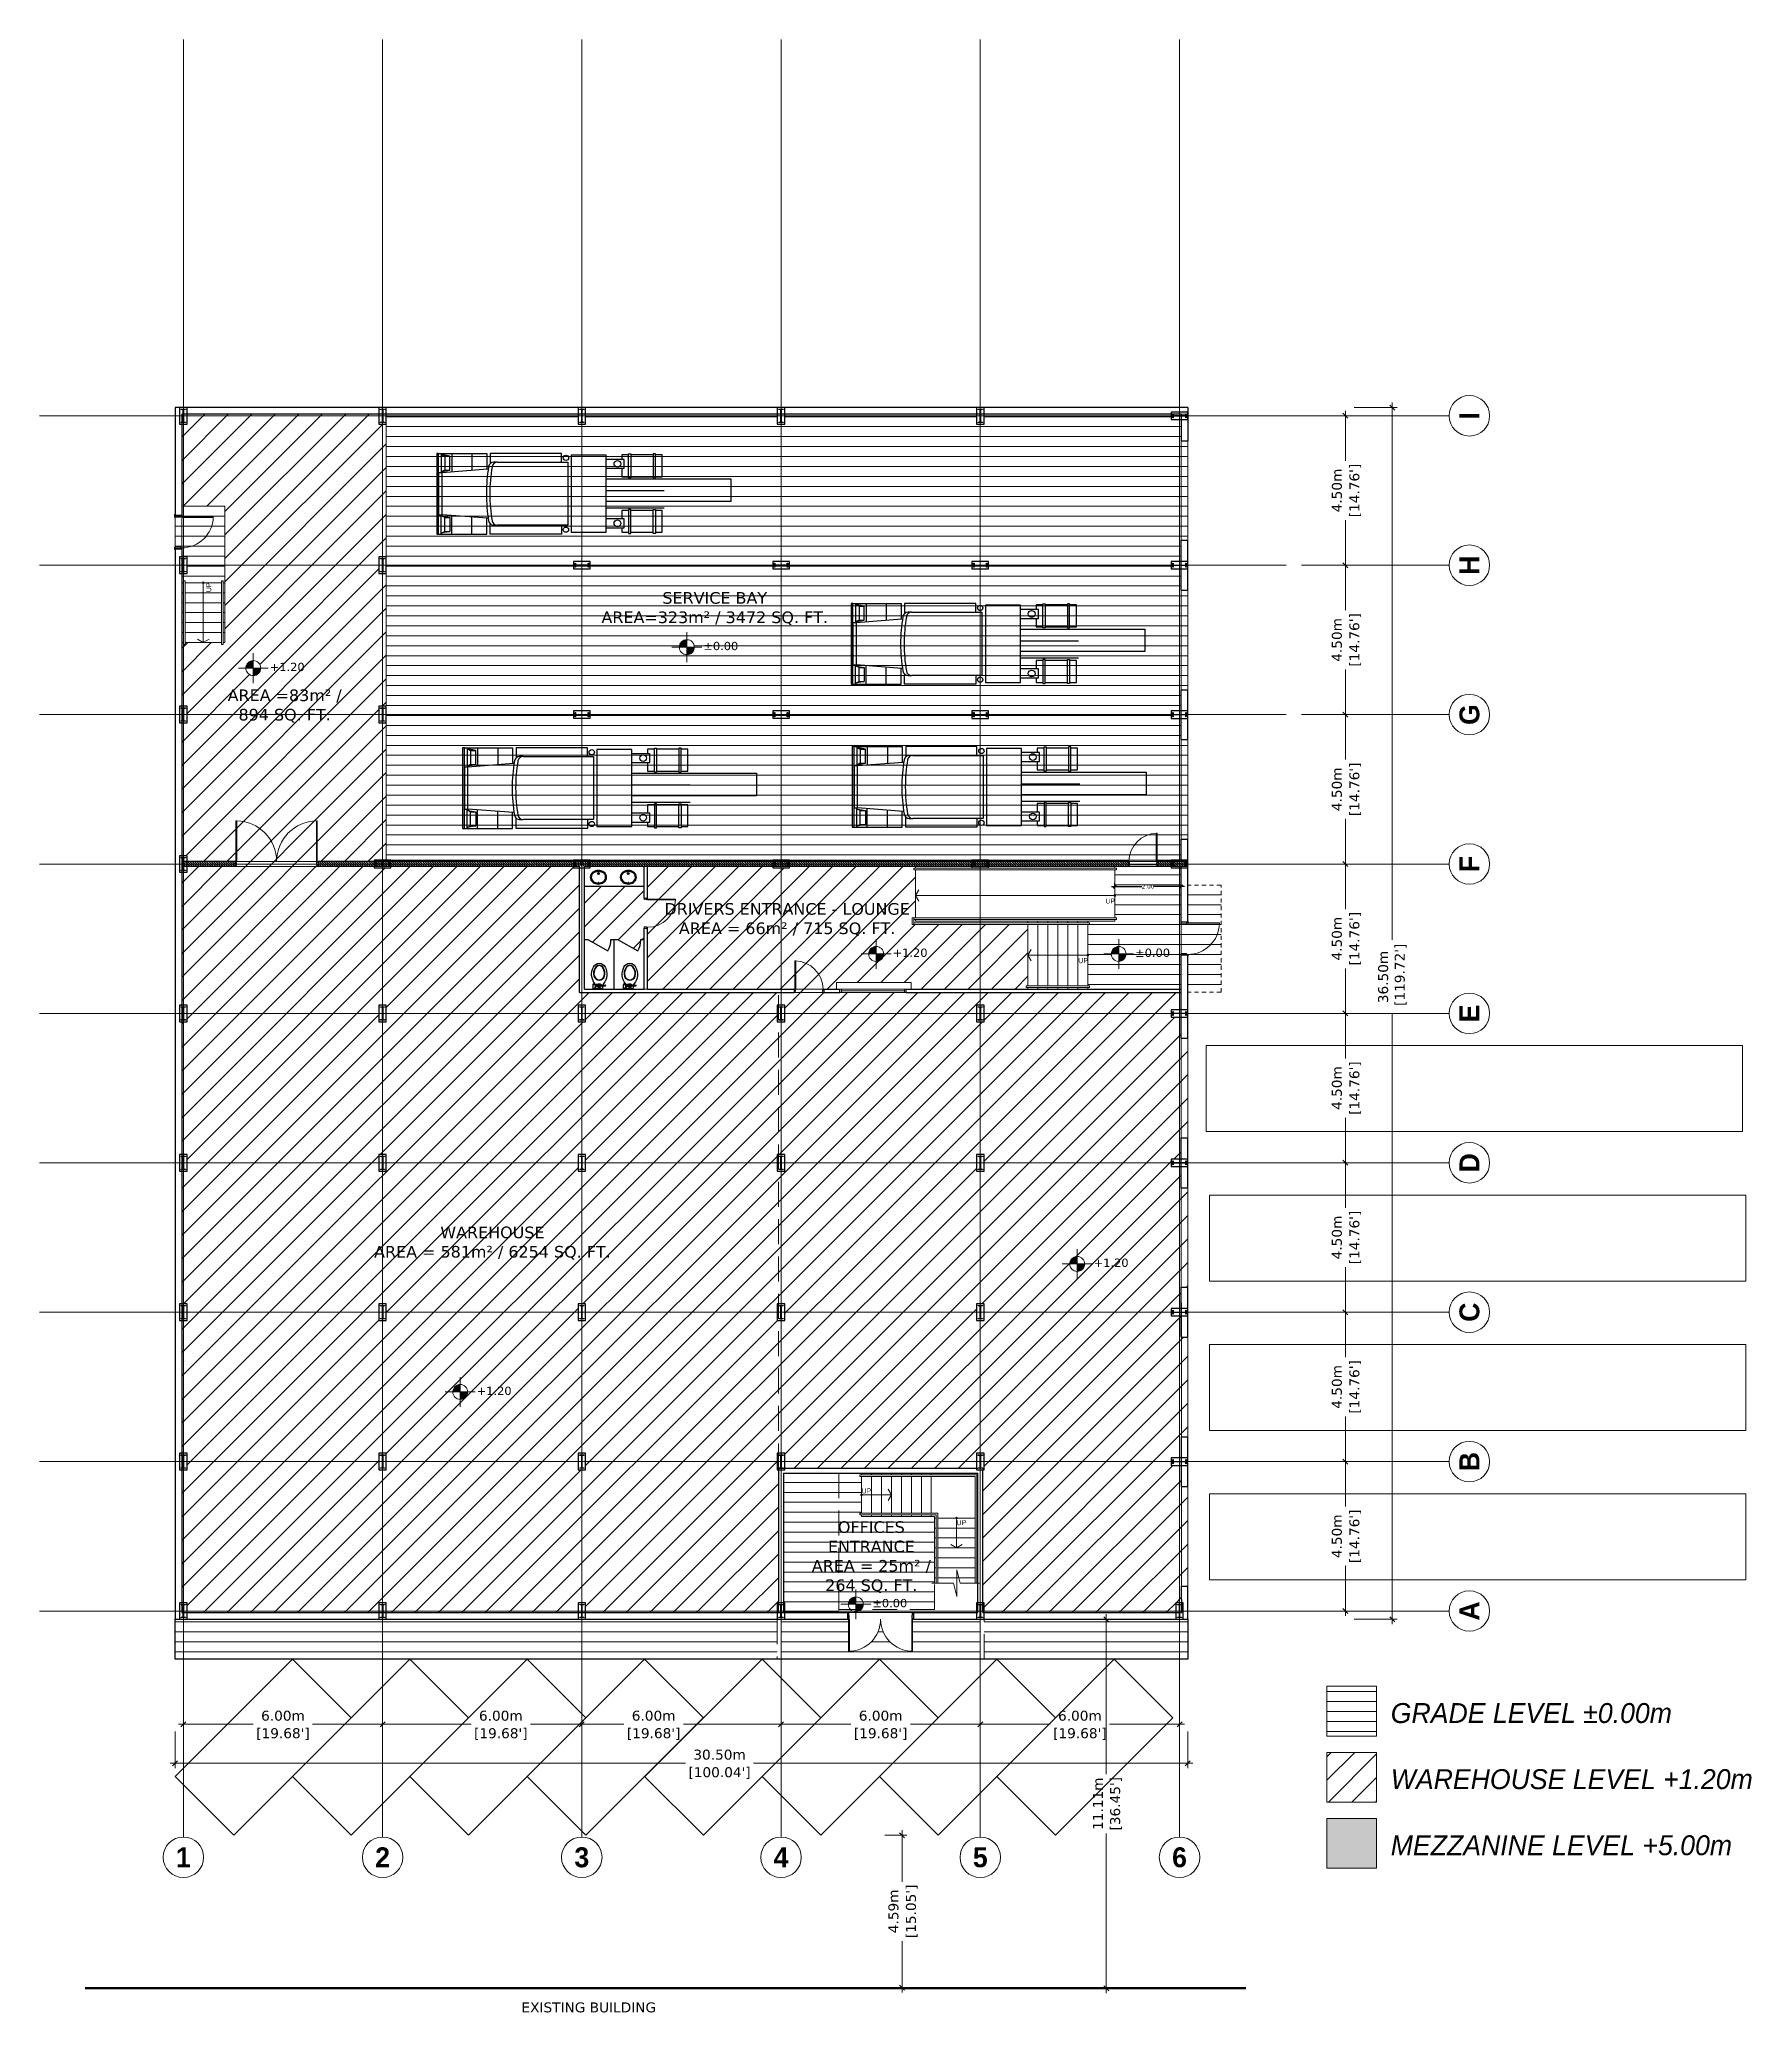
# Model space of a CAD drawing. Header units: metres. Extents: x 587 to 1372, y 780 to 1385.
# Drawn here: x 1230.7 to 1282.2, y 863.6 to 923.1 of the extents above; entities that cross this region are included whole.
import ezdxf
from ezdxf.enums import TextEntityAlignment as Align

# ---------------------------------------------------------------- set-up
doc = ezdxf.new("R2010")
doc.units = ezdxf.units.M
for name, pattern in [('CONTINOUS', [0]), ('CONTINUA', [0]), ('HIDDEN', [0.375, 0.25, -0.125]), ('HIDDEN2', [0.1875, 0.125, -0.0625])]:
    doc.linetypes.add(name, pattern=pattern)
doc.layers.get('DEFPOINTS').update_dxf_attribs({"lineweight": 5})
doc.layers.add('A-AREAS_NOPLOT', color=50, linetype='Continuous', lineweight=5, plot=False)
for name, color, linetype, lineweight in [('A-BATHROOMS', 64, 'Continuous', 30), ('A-DOORS', 140, 'Continuous', 5), ('A-FLOOR', 62, 'Continuous', 30), ('A-PROJ LINES', 9, 'HIDDEN', 5), ('A-RAILINGS', 134, 'CONTINOUS', 9), ('A-SIMBOLOS', 7, 'Continuous', 15), ('A-STAIRS', 213, 'Continuous', 9), ('A-TEXT', 3, 'CONTINOUS', 9), ('A-WALLS', 1, 'Continuous', 25), ('A-WALLS HATCH', 142, 'Continuous', 5), ('A-WALLS VIEW', 6, 'Continuous', 5), ('E-0 ELEVATION_SECTION', 2, 'Continuous', 50), ('SP_VEHICLES', 7, 'Continuous', 15), ('ST-GRID DIMS', 7, 'Continuous', 5), ('ST-GRID SYMBOLS', 202, 'Continuous', 5)]:
    doc.layers.add(name, color=color, linetype=linetype, lineweight=lineweight)
doc.layers.add('DIM', color=7, linetype='Continuous')
doc.layers.add('ST-COLUMNS', color=2, linetype='Continuous')
doc.layers.add('E-5 ELEVATION HATCH', color=7, linetype='Continuous', lineweight=5, true_color=0x949494)
doc.layers.add('ST-STRUCTURE GRID', color=7, linetype='Continuous', lineweight=5, true_color=0x969696)
doc.layers.add('SP_BUILDINGS_NEW_HATCH', color=9, linetype='Continuous', lineweight=13, true_color=0x808080, transparency=0.5)
doc.styles.add('.LEVEL TEXT', font='GOTHICI.TTF', dxfattribs={"height": 0.3})
doc.styles.add('details dims', font='verdana.ttf', dxfattribs={"height": 0.125})
doc.styles.add('mg-arial-anno in S dims', font='verdana.ttf', dxfattribs={"height": 0.3})
doc.styles.add('SITE DIM TXT', font='verdana.ttf', dxfattribs={"height": 1.25})
doc.styles.get("Standard").update_dxf_attribs({"font": 'arial.ttf'})
doc.styles.add('STRUCTURE TEXT', font='GOTHICB.TTF', dxfattribs={"height": 0.125})
doc.dimstyles.new('MGC Dims SMALL', dxfattribs={"dimtxt": 0.3, "dimasz": 0.15, "dimexe": 0.15, "dimexo": 0.15, "dimgap": 0, "dimtad": 0, "dimzin": 0, "dimdsep": 46, "dimtxsty": 'mg-arial-anno in S dims', "dimblk": 'OBLIQUE', "dimcen": 0.15, "dimdle": 0.15, "dimclrd": 256, "dimclre": 256, "dimclrt": 256, "dimadec": 0, "dimazin": 0, "dimtfac": 1, "dimtofl": 0, "dimtmove": 2, "dimatfit": 2, "dimldrblk": 'OPEN90', "dimfxl": 1, "dimtolj": 1, "dimtzin": 0, "dimlwd": -1, "dimlwe": -1, "dimarcsym": 0})
doc.dimstyles.new('MGC Dims SMALL mts', dxfattribs={"dimtxt": 0.125, "dimasz": 0.1, "dimexe": 0.1, "dimexo": 0.1, "dimgap": 0, "dimtad": 0, "dimzin": 0, "dimdsep": 46, "dimtxsty": 'details dims', "dimblk": 'OBLIQUE', "dimcen": 0.15, "dimdle": 0.1, "dimclrd": 256, "dimclre": 256, "dimclrt": 256, "dimadec": 0, "dimazin": 0, "dimtfac": 1, "dimtofl": 0, "dimtmove": 2, "dimatfit": 2, "dimldrblk": 'OPEN90', "dimfxl": 1, "dimtolj": 1, "dimtzin": 0, "dimlwd": -1, "dimlwe": -1, "dimarcsym": 0})
pattern_1 = [(0, (0, 0), (0, 0.3), [])]
pattern_2 = [(315, (0, 0), (0.035355339, 0.035355339), [])]

msp = doc.modelspace()

# ---------------------------------------------------------------- texts
at = {"layer": 'A-FLOOR', "style": 'SITE DIM TXT'}
msp.add_text('EXISTING BUILDING', height=0.3, dxfattribs=at).set_placement((1245.167, 863.637))
at = {"layer": 'A-TEXT'}
msp.add_text('UP', height=0.15, rotation=90, dxfattribs=at).set_placement((1235.824, 906.412))
for p in [(1262.751, 897.037), (1261.936, 895.24), (1255.41, 879.269), (1258.269, 878.312)]:
    msp.add_text('UP', height=0.15, dxfattribs=at).set_placement(p)
at = {"layer": 'A-TEXT', "attachment_point": 1}
for s, width, gutter_width, insert, char_height, style in [('\\pxqc;SERVICE BAY\\PAREA=323m² / 3472 SQ. FT.', 9.25374, 0.625, (1246.361, 906.416, 3.021), 0.35, 'details dims'), ('%%P0.00', 1.07473, 1.25, (1250.645, 904.918), 0.25, 'details dims'), ('+1.20', 1.07473, 1.25, (1237.587, 904.287), 0.25, 'details dims'), ('\\pxqc;AREA =83m² / 894 SQ. FT.', 4.12605, 0.625, (1235.972, 903.483), 0.35, 'details dims'), ('\\pxqc;DRIVERS ENTRANCE - LOUNGE\\PAREA = 66m² / 715 SQ. FT.', 9.25374, 0.625, (1248.541, 897.049), 0.35, 'details dims'), ('+1.20', 1.07473, 1.25, (1256.345, 895.679), 0.25, 'details dims'), ('%%P0.00', 1.07473, 1.25, (1263.649, 895.679), 0.25, 'details dims'), ('\\pxqc;WAREHOUSE\\PAREA = 581m² / 6254 SQ. FT.', 9.25374, 0.625, (1239.666, 887.305), 0.35, 'details dims'), ('+1.20', 1.07473, 1.25, (1262.4, 886.341), 0.25, 'details dims'), ('+1.20', 1.07473, 1.25, (1243.819, 882.484), 0.25, 'details dims'), ('\\pxqc;OFFICES ENTRANCE\\PAREA = 25m² / 264 SQ. FT.', 3.82349, 0.625, (1253.793, 878.429), 0.35, 'details dims'), ('%%P0.00', 1.07473, 1.25, (1255.734, 876.089), 0.25, 'details dims'), ('GRADE LEVEL %%P0.00m', 19.2264, 0.469, (1271.347, 872.952), 0.6, '.LEVEL TEXT'), ('WAREHOUSE LEVEL +1.20m', 19.2264, 0.469, (1271.347, 870.961), 0.6, '.LEVEL TEXT'), ('MEZZANINE LEVEL +5.00m', 19.2264, 0.469, (1271.347, 868.97), 0.6, '.LEVEL TEXT')]:
    msp.add_mtext_dynamic_manual_height_columns(s, width=width, gutter_width=gutter_width, heights=[0], dxfattribs=dict(at, insert=insert, char_height=char_height, style=style))

# ---------------------------------------------------------------- blocks, each defined once
blk = doc.blocks.new('*U103')
for points in [[(2.4, 0), (2.4, 37.4), (1, 37.4), (1, 0)], [(1, 0), (1, 0), (1, -1.4), (2, -1.4), (2, -7.9), (2, -8.4), (-1, -8.4), (-1, -8.4), (-1, -7.9), (0, -7.9), (0, 0), (-1, 0), (-1, 0.5), (1, 0.5), (1, 0)], [(38.4, 0), (38.4, 0), (38.4, -1.4), (37.4, -1.4), (37.4, -8.4), (37.4, -8.4), (40.4, -8.4), (40.4, -8.4), (40.4, -7.9), (39.4, -7.9), (39.4, 0), (40.4, 0), (40.4, 0.5), (38.4, 0.5), (38.4, 0)]]:
    blk.add_lwpolyline(points, close=True)
blk.add_arc((1, 0), 37.4, 359.9747, 88.8839)
blk = doc.blocks.new('*U104')
at = {"ltscale": 0.05}
blk.add_line((0, 12), (0, 99.6), dxfattribs=at)
blk.add_circle((0, 0), 12, dxfattribs=at)
at = {"ltscale": 0.05, "style": 'STRUCTURE TEXT'}
blk.add_attdef('GRID_NO', text='', height=15, dxfattribs=at).set_placement((0, 0), align=Align.MIDDLE)
blk = doc.blocks.new('*U183')
at = {"ltscale": 0.05}
blk.add_line((0, 12), (0, 99.6), dxfattribs=at)
blk.add_circle((0, 0), 12, dxfattribs=at)
at = {"ltscale": 0.05, "style": 'STRUCTURE TEXT'}
blk.add_attdef('GRID_NO', text='', height=15, dxfattribs=at).set_placement((0, 0), align=Align.MIDDLE)
blk = doc.blocks.new('_Oblique')
at = {"color": 0, "linetype": 'ByBlock', "lineweight": -2}
blk.add_line((-0.5, -0.5), (0.5, 0.5), dxfattribs=at)
blk = doc.blocks.new('*D166')
at = {"layer": 'DEFPOINTS', "color": 0, "transparency": 16777216}
for p in [(1258.985, 873.366), (1264.985, 873.366), (1258.985, 872.314)]:
    blk.add_point(p, dxfattribs=at)
at = {"layer": 'ST-GRID DIMS', "transparency": 16777216}
for p, q in [((1258.985, 873.216), (1258.985, 872.164)), ((1264.985, 873.216), (1264.985, 872.164)), ((1258.835, 872.314), (1261.091, 872.314)), ((1265.135, 872.314), (1262.879, 872.314))]:
    blk.add_line(p, q, dxfattribs=at)
at = {"layer": 'ST-GRID DIMS', "transparency": 16777216, "xscale": 0.15, "yscale": 0.15, "zscale": 0.15, "rotation": 180}
blk.add_blockref('_Oblique', (1258.985, 872.314), dxfattribs=at)
at = {"layer": 'ST-GRID DIMS', "transparency": 16777216, "xscale": 0.15, "yscale": 0.15, "zscale": 0.15}
blk.add_blockref('_Oblique', (1264.985, 872.314), dxfattribs=at)
at = {"layer": 'ST-GRID DIMS', "transparency": 16777216, "char_height": 0.3, "attachment_point": 5, "style": 'mg-arial-anno in S dims'}
for s, insert in [('\\A1;6.00m', (1261.985, 872.57)), ("\\A1;[19.68']", (1261.985, 872.018))]:
    blk.add_mtext(s, dxfattribs=dict(at, insert=insert))
blk = doc.blocks.new('_Open90')
at = {"color": 0, "linetype": 'ByBlock', "lineweight": -2}
for p, q in [((0, 0), (-1, 0)), ((-0.5, 0.5), (0, 0)), ((0, 0), (-0.5, -0.5))]:
    blk.add_line(p, q, dxfattribs=at)
blk = doc.blocks.new('*D167')
at = {"layer": 'DEFPOINTS', "color": 0, "transparency": 16777216}
for p in [(1252.985, 873.366), (1258.985, 873.366), (1252.985, 872.314)]:
    blk.add_point(p, dxfattribs=at)
at = {"layer": 'ST-GRID DIMS', "transparency": 16777216}
for p, q in [((1252.985, 873.216), (1252.985, 872.164)), ((1258.985, 873.216), (1258.985, 872.164)), ((1252.835, 872.314), (1255.091, 872.314)), ((1259.135, 872.314), (1256.879, 872.314))]:
    blk.add_line(p, q, dxfattribs=at)
at = {"layer": 'ST-GRID DIMS', "transparency": 16777216, "xscale": 0.15, "yscale": 0.15, "zscale": 0.15, "rotation": 180}
blk.add_blockref('_Oblique', (1252.985, 872.314), dxfattribs=at)
at = {"layer": 'ST-GRID DIMS', "transparency": 16777216, "xscale": 0.15, "yscale": 0.15, "zscale": 0.15}
blk.add_blockref('_Oblique', (1258.985, 872.314), dxfattribs=at)
at = {"layer": 'ST-GRID DIMS', "transparency": 16777216, "char_height": 0.3, "attachment_point": 5, "style": 'mg-arial-anno in S dims'}
for s, insert in [('\\A1;6.00m', (1255.985, 872.57)), ("\\A1;[19.68']", (1255.985, 872.018))]:
    blk.add_mtext(s, dxfattribs=dict(at, insert=insert))
blk = doc.blocks.new('*D168')
at = {"layer": 'DEFPOINTS', "color": 0, "transparency": 16777216}
for p in [(1246.985, 873.366), (1252.985, 873.366), (1246.985, 872.314)]:
    blk.add_point(p, dxfattribs=at)
at = {"layer": 'ST-GRID DIMS', "transparency": 16777216}
for p, q in [((1246.985, 873.216), (1246.985, 872.164)), ((1252.985, 873.216), (1252.985, 872.164)), ((1246.835, 872.314), (1248.254, 872.314)), ((1253.135, 872.314), (1250.043, 872.314))]:
    blk.add_line(p, q, dxfattribs=at)
at = {"layer": 'ST-GRID DIMS', "transparency": 16777216, "xscale": 0.15, "yscale": 0.15, "zscale": 0.15, "rotation": 180}
blk.add_blockref('_Oblique', (1246.985, 872.314), dxfattribs=at)
at = {"layer": 'ST-GRID DIMS', "transparency": 16777216, "xscale": 0.15, "yscale": 0.15, "zscale": 0.15}
blk.add_blockref('_Oblique', (1252.985, 872.314), dxfattribs=at)
at = {"layer": 'ST-GRID DIMS', "transparency": 16777216, "char_height": 0.3, "attachment_point": 5, "style": 'mg-arial-anno in S dims'}
for s, insert in [('\\A1;6.00m', (1249.148, 872.57)), ("\\A1;[19.68']", (1249.148, 872.018))]:
    blk.add_mtext(s, dxfattribs=dict(at, insert=insert))
blk = doc.blocks.new('*D169')
at = {"layer": 'DEFPOINTS', "color": 0, "transparency": 16777216}
for p in [(1240.985, 873.366), (1246.985, 873.366), (1240.985, 872.314)]:
    blk.add_point(p, dxfattribs=at)
at = {"layer": 'ST-GRID DIMS', "transparency": 16777216}
for p, q in [((1240.985, 873.216), (1240.985, 872.164)), ((1246.985, 873.216), (1246.985, 872.164)), ((1240.835, 872.314), (1243.652, 872.314)), ((1247.135, 872.314), (1245.44, 872.314))]:
    blk.add_line(p, q, dxfattribs=at)
at = {"layer": 'ST-GRID DIMS', "transparency": 16777216, "xscale": 0.15, "yscale": 0.15, "zscale": 0.15, "rotation": 180}
blk.add_blockref('_Oblique', (1240.985, 872.314), dxfattribs=at)
at = {"layer": 'ST-GRID DIMS', "transparency": 16777216, "xscale": 0.15, "yscale": 0.15, "zscale": 0.15}
blk.add_blockref('_Oblique', (1246.985, 872.314), dxfattribs=at)
at = {"layer": 'ST-GRID DIMS', "transparency": 16777216, "char_height": 0.3, "attachment_point": 5, "style": 'mg-arial-anno in S dims'}
for s, insert in [('\\A1;6.00m', (1244.546, 872.57)), ("\\A1;[19.68']", (1244.546, 872.018))]:
    blk.add_mtext(s, dxfattribs=dict(at, insert=insert))
blk = doc.blocks.new('*D170')
at = {"layer": 'DEFPOINTS', "color": 0, "transparency": 16777216}
for p in [(1234.985, 873.366), (1240.985, 873.366), (1234.985, 872.314)]:
    blk.add_point(p, dxfattribs=at)
at = {"layer": 'ST-GRID DIMS', "transparency": 16777216}
for p, q in [((1234.985, 873.216), (1234.985, 872.164)), ((1240.985, 873.216), (1240.985, 872.164)), ((1234.835, 872.314), (1237.091, 872.314)), ((1241.135, 872.314), (1238.879, 872.314))]:
    blk.add_line(p, q, dxfattribs=at)
at = {"layer": 'ST-GRID DIMS', "transparency": 16777216, "xscale": 0.15, "yscale": 0.15, "zscale": 0.15, "rotation": 180}
blk.add_blockref('_Oblique', (1234.985, 872.314), dxfattribs=at)
at = {"layer": 'ST-GRID DIMS', "transparency": 16777216, "xscale": 0.15, "yscale": 0.15, "zscale": 0.15}
blk.add_blockref('_Oblique', (1240.985, 872.314), dxfattribs=at)
at = {"layer": 'ST-GRID DIMS', "transparency": 16777216, "char_height": 0.3, "attachment_point": 5, "style": 'mg-arial-anno in S dims'}
for s, insert in [('\\A1;6.00m', (1237.985, 872.57)), ("\\A1;[19.68']", (1237.985, 872.018))]:
    blk.add_mtext(s, dxfattribs=dict(at, insert=insert))
blk = doc.blocks.new('*D136')
at = {"layer": 'DEFPOINTS', "color": 0, "transparency": 16777216}
for p in [(1268.982, 884.726), (1269.981, 884.726), (1268.982, 880.226)]:
    blk.add_point(p, dxfattribs=at)
at = {"layer": 'ST-GRID DIMS', "transparency": 16777216}
for p, q in [((1269.132, 884.726), (1270.131, 884.726)), ((1269.981, 884.876), (1269.981, 883.37)), ((1269.981, 880.076), (1269.981, 881.582)), ((1269.132, 880.226), (1270.131, 880.226))]:
    blk.add_line(p, q, dxfattribs=at)
at = {"layer": 'ST-GRID DIMS', "transparency": 16777216, "xscale": 0.15, "yscale": 0.15, "zscale": 0.15}
for p, rotation in [((1269.981, 884.726), 90), ((1269.981, 880.226), 270)]:
    blk.add_blockref('_Oblique', p, dxfattribs=dict(at, rotation=rotation))
at = {"layer": 'ST-GRID DIMS', "transparency": 16777216, "char_height": 0.3, "attachment_point": 5, "rotation": 90, "style": 'mg-arial-anno in S dims'}
for s, insert in [("\\A1;[14.76']", (1270.278, 882.476)), ('\\A1;4.50m', (1269.725, 882.476))]:
    blk.add_mtext(s, dxfattribs=dict(at, insert=insert))
blk = doc.blocks.new('*D137')
at = {"layer": 'DEFPOINTS', "color": 0, "transparency": 16777216}
for p in [(1268.982, 889.226), (1269.981, 889.226), (1268.982, 884.726)]:
    blk.add_point(p, dxfattribs=at)
at = {"layer": 'ST-GRID DIMS', "transparency": 16777216}
for p, q in [((1269.132, 889.226), (1270.131, 889.226)), ((1269.981, 889.376), (1269.981, 887.87)), ((1269.981, 884.576), (1269.981, 886.082)), ((1269.132, 884.726), (1270.131, 884.726))]:
    blk.add_line(p, q, dxfattribs=at)
at = {"layer": 'ST-GRID DIMS', "transparency": 16777216, "xscale": 0.15, "yscale": 0.15, "zscale": 0.15}
for p, rotation in [((1269.981, 889.226), 90), ((1269.981, 884.726), 270)]:
    blk.add_blockref('_Oblique', p, dxfattribs=dict(at, rotation=rotation))
at = {"layer": 'ST-GRID DIMS', "transparency": 16777216, "char_height": 0.3, "attachment_point": 5, "rotation": 90, "style": 'mg-arial-anno in S dims'}
for s, insert in [('\\A1;4.50m', (1269.725, 886.976)), ("\\A1;[14.76']", (1270.278, 886.976))]:
    blk.add_mtext(s, dxfattribs=dict(at, insert=insert))
blk = doc.blocks.new('*D138')
at = {"layer": 'DEFPOINTS', "color": 0, "transparency": 16777216}
for p in [(1268.982, 893.726), (1269.981, 893.726), (1268.982, 889.226)]:
    blk.add_point(p, dxfattribs=at)
at = {"layer": 'ST-GRID DIMS', "transparency": 16777216}
for p, q in [((1269.981, 893.876), (1269.981, 892.37)), ((1269.132, 893.726), (1270.131, 893.726)), ((1269.981, 889.076), (1269.981, 890.582)), ((1269.132, 889.226), (1270.131, 889.226))]:
    blk.add_line(p, q, dxfattribs=at)
at = {"layer": 'ST-GRID DIMS', "transparency": 16777216, "xscale": 0.15, "yscale": 0.15, "zscale": 0.15}
for p, rotation in [((1269.981, 893.726), 90), ((1269.981, 889.226), 270)]:
    blk.add_blockref('_Oblique', p, dxfattribs=dict(at, rotation=rotation))
at = {"layer": 'ST-GRID DIMS', "transparency": 16777216, "char_height": 0.3, "attachment_point": 5, "rotation": 90, "style": 'mg-arial-anno in S dims'}
for s, insert in [('\\A1;4.50m', (1269.725, 891.476)), ("\\A1;[14.76']", (1270.278, 891.476))]:
    blk.add_mtext(s, dxfattribs=dict(at, insert=insert))
blk = doc.blocks.new('*D139')
at = {"layer": 'DEFPOINTS', "color": 0, "transparency": 16777216}
for p in [(1268.982, 898.226), (1269.981, 898.226), (1268.982, 893.726)]:
    blk.add_point(p, dxfattribs=at)
at = {"layer": 'ST-GRID DIMS', "transparency": 16777216}
for p, q in [((1269.132, 898.226), (1270.131, 898.226)), ((1269.981, 898.376), (1269.981, 896.87)), ((1269.981, 893.576), (1269.981, 895.082)), ((1269.132, 893.726), (1270.131, 893.726))]:
    blk.add_line(p, q, dxfattribs=at)
at = {"layer": 'ST-GRID DIMS', "transparency": 16777216, "xscale": 0.15, "yscale": 0.15, "zscale": 0.15}
for p, rotation in [((1269.981, 898.226), 90), ((1269.981, 893.726), 270)]:
    blk.add_blockref('_Oblique', p, dxfattribs=dict(at, rotation=rotation))
at = {"layer": 'ST-GRID DIMS', "transparency": 16777216, "char_height": 0.3, "attachment_point": 5, "rotation": 90, "style": 'mg-arial-anno in S dims'}
for s, insert in [('\\A1;4.50m', (1269.725, 895.976)), ("\\A1;[14.76']", (1270.278, 895.976))]:
    blk.add_mtext(s, dxfattribs=dict(at, insert=insert))
blk = doc.blocks.new('*D140')
at = {"layer": 'DEFPOINTS', "color": 0, "transparency": 16777216}
for p in [(1268.982, 902.726), (1269.981, 902.726), (1268.982, 898.226)]:
    blk.add_point(p, dxfattribs=at)
at = {"layer": 'ST-GRID DIMS', "transparency": 16777216}
for p, q in [((1269.981, 902.876), (1269.981, 901.37)), ((1269.132, 902.726), (1270.131, 902.726)), ((1269.981, 898.076), (1269.981, 899.582)), ((1269.132, 898.226), (1270.131, 898.226))]:
    blk.add_line(p, q, dxfattribs=at)
at = {"layer": 'ST-GRID DIMS', "transparency": 16777216, "xscale": 0.15, "yscale": 0.15, "zscale": 0.15}
for p, rotation in [((1269.981, 902.726), 90), ((1269.981, 898.226), 270)]:
    blk.add_blockref('_Oblique', p, dxfattribs=dict(at, rotation=rotation))
at = {"layer": 'ST-GRID DIMS', "transparency": 16777216, "char_height": 0.3, "attachment_point": 5, "rotation": 90, "style": 'mg-arial-anno in S dims'}
for s, insert in [('\\A1;4.50m', (1269.725, 900.476)), ("\\A1;[14.76']", (1270.278, 900.476))]:
    blk.add_mtext(s, dxfattribs=dict(at, insert=insert))
blk = doc.blocks.new('*D141')
at = {"layer": 'DEFPOINTS', "color": 0, "transparency": 16777216}
for p in [(1268.982, 907.226), (1269.981, 907.226), (1268.982, 902.726)]:
    blk.add_point(p, dxfattribs=at)
at = {"layer": 'ST-GRID DIMS', "transparency": 16777216}
for p, q in [((1269.132, 907.226), (1270.131, 907.226)), ((1269.981, 907.376), (1269.981, 905.87)), ((1269.981, 902.576), (1269.981, 904.082)), ((1269.132, 902.726), (1270.131, 902.726))]:
    blk.add_line(p, q, dxfattribs=at)
at = {"layer": 'ST-GRID DIMS', "transparency": 16777216, "xscale": 0.15, "yscale": 0.15, "zscale": 0.15}
for p, rotation in [((1269.981, 907.226), 90), ((1269.981, 902.726), 270)]:
    blk.add_blockref('_Oblique', p, dxfattribs=dict(at, rotation=rotation))
at = {"layer": 'ST-GRID DIMS', "transparency": 16777216, "char_height": 0.3, "attachment_point": 5, "rotation": 90, "style": 'mg-arial-anno in S dims'}
for s, insert in [("\\A1;[14.76']", (1270.278, 904.976)), ('\\A1;4.50m', (1269.725, 904.976))]:
    blk.add_mtext(s, dxfattribs=dict(at, insert=insert))
blk = doc.blocks.new('*D142')
at = {"layer": 'DEFPOINTS', "color": 0, "transparency": 16777216}
for p in [(1268.982, 911.726), (1269.981, 911.726), (1268.982, 907.226)]:
    blk.add_point(p, dxfattribs=at)
at = {"layer": 'ST-GRID DIMS', "transparency": 16777216}
for p, q in [((1269.132, 911.726), (1270.131, 911.726)), ((1269.981, 911.876), (1269.981, 910.37)), ((1269.981, 907.076), (1269.981, 908.582)), ((1269.132, 907.226), (1270.131, 907.226))]:
    blk.add_line(p, q, dxfattribs=at)
at = {"layer": 'ST-GRID DIMS', "transparency": 16777216, "xscale": 0.15, "yscale": 0.15, "zscale": 0.15}
for p, rotation in [((1269.981, 911.726), 90), ((1269.981, 907.226), 270)]:
    blk.add_blockref('_Oblique', p, dxfattribs=dict(at, rotation=rotation))
at = {"layer": 'ST-GRID DIMS', "transparency": 16777216, "char_height": 0.3, "attachment_point": 5, "rotation": 90, "style": 'mg-arial-anno in S dims'}
for s, insert in [('\\A1;4.50m', (1269.725, 909.476)), ("\\A1;[14.76']", (1270.278, 909.476))]:
    blk.add_mtext(s, dxfattribs=dict(at, insert=insert))
blk = doc.blocks.new('*D143')
at = {"layer": 'DEFPOINTS', "color": 0, "transparency": 16777216}
for p in [(1270.096, 911.976), (1271.394, 911.976), (1270.096, 875.476)]:
    blk.add_point(p, dxfattribs=at)
at = {"layer": 'ST-GRID DIMS', "transparency": 16777216}
for p, q in [((1270.246, 911.976), (1271.544, 911.976)), ((1271.394, 912.126), (1271.394, 895.945)), ((1271.394, 875.326), (1271.394, 893.701)), ((1270.246, 875.476), (1271.544, 875.476))]:
    blk.add_line(p, q, dxfattribs=at)
at = {"layer": 'ST-GRID DIMS', "transparency": 16777216, "xscale": 0.15, "yscale": 0.15, "zscale": 0.15}
for p, rotation in [((1271.394, 911.976), 90), ((1271.394, 875.476), 270)]:
    blk.add_blockref('_Oblique', p, dxfattribs=dict(at, rotation=rotation))
at = {"layer": 'ST-GRID DIMS', "transparency": 16777216, "insert": (1271.394, 894.823), "char_height": 0.3, "attachment_point": 5, "rotation": 90, "style": 'mg-arial-anno in S dims'}
blk.add_mtext("\\A1;36.50m\\P [119.72']", dxfattribs=at)
blk = doc.blocks.new('*D144')
at = {"layer": 'DEFPOINTS', "color": 0, "transparency": 16777216}
for p in [(1234.735, 872.246), (1265.235, 872.246), (1234.735, 871.141)]:
    blk.add_point(p, dxfattribs=at)
at = {"layer": 'ST-GRID DIMS', "transparency": 16777216}
for p, q in [((1234.735, 872.096), (1234.735, 870.991)), ((1265.235, 872.096), (1265.235, 870.991)), ((1234.585, 871.141), (1250.107, 871.141)), ((1265.385, 871.141), (1252.158, 871.141))]:
    blk.add_line(p, q, dxfattribs=at)
at = {"layer": 'ST-GRID DIMS', "transparency": 16777216, "xscale": 0.15, "yscale": 0.15, "zscale": 0.15, "rotation": 180}
blk.add_blockref('_Oblique', (1234.735, 871.141), dxfattribs=at)
at = {"layer": 'ST-GRID DIMS', "transparency": 16777216, "xscale": 0.15, "yscale": 0.15, "zscale": 0.15}
blk.add_blockref('_Oblique', (1265.235, 871.141), dxfattribs=at)
at = {"layer": 'ST-GRID DIMS', "transparency": 16777216, "char_height": 0.3, "attachment_point": 5, "style": 'mg-arial-anno in S dims'}
for s, insert in [('\\A1;30.50m', (1251.133, 871.397)), ("\\A1;[100.04']", (1251.133, 870.844))]:
    blk.add_mtext(s, dxfattribs=dict(at, insert=insert))
blk = doc.blocks.new('*D145')
at = {"layer": 'DEFPOINTS', "color": 0, "transparency": 16777216}
for p in [(1268.982, 880.226), (1269.981, 880.226), (1268.982, 875.726)]:
    blk.add_point(p, dxfattribs=at)
at = {"layer": 'ST-GRID DIMS', "transparency": 16777216}
for p, q in [((1269.132, 880.226), (1270.131, 880.226)), ((1269.981, 880.376), (1269.981, 878.87)), ((1269.981, 875.576), (1269.981, 877.082)), ((1269.132, 875.726), (1270.131, 875.726))]:
    blk.add_line(p, q, dxfattribs=at)
at = {"layer": 'ST-GRID DIMS', "transparency": 16777216, "xscale": 0.15, "yscale": 0.15, "zscale": 0.15}
for p, rotation in [((1269.981, 880.226), 90), ((1269.981, 875.726), 270)]:
    blk.add_blockref('_Oblique', p, dxfattribs=dict(at, rotation=rotation))
at = {"layer": 'ST-GRID DIMS', "transparency": 16777216, "char_height": 0.3, "attachment_point": 5, "rotation": 90, "style": 'mg-arial-anno in S dims'}
for s, insert in [('\\A1;4.50m', (1269.725, 877.976)), ("\\A1;[14.76']", (1270.278, 877.976))]:
    blk.add_mtext(s, dxfattribs=dict(at, insert=insert))
blk = doc.blocks.new('*D124')
at = {"layer": 'DEFPOINTS', "color": 0, "transparency": 16777216}
for p in [(1262.022, 875.476), (1262.777, 864.363), (1263.36, 864.363)]:
    blk.add_point(p, dxfattribs=at)
at = {"layer": 'ST-GRID DIMS', "transparency": 16777216}
for p, q in [((1262.172, 875.476), (1262.927, 875.476)), ((1262.777, 875.626), (1262.777, 870.814)), ((1262.777, 864.213), (1262.777, 869.025)), ((1263.21, 864.363), (1262.627, 864.363))]:
    blk.add_line(p, q, dxfattribs=at)
at = {"layer": 'ST-GRID DIMS', "transparency": 16777216, "xscale": 0.15, "yscale": 0.15, "zscale": 0.15}
for p, rotation in [((1262.777, 875.476), 90), ((1262.777, 864.363), 270)]:
    blk.add_blockref('_Oblique', p, dxfattribs=dict(at, rotation=rotation))
at = {"layer": 'ST-GRID DIMS', "transparency": 16777216, "char_height": 0.3, "attachment_point": 5, "rotation": 90, "style": 'mg-arial-anno in S dims'}
for s, insert in [('\\A1;11.11m', (1262.527, 869.92)), ("\\A1;[36.45']", (1263.073, 869.92))]:
    blk.add_mtext(s, dxfattribs=dict(at, insert=insert))
blk = doc.blocks.new('*D125')
at = {"layer": 'DEFPOINTS', "color": 0, "transparency": 16777216}
for p in [(1255.963, 868.973), (1255.963, 864.384), (1256.628, 864.384)]:
    blk.add_point(p, dxfattribs=at)
at = {"layer": 'ST-GRID DIMS', "transparency": 16777216}
for p, q in [((1256.113, 868.973), (1256.778, 868.973)), ((1256.628, 869.123), (1256.628, 867.573)), ((1256.628, 864.234), (1256.628, 865.784)), ((1256.113, 864.384), (1256.778, 864.384))]:
    blk.add_line(p, q, dxfattribs=at)
at = {"layer": 'ST-GRID DIMS', "transparency": 16777216, "xscale": 0.15, "yscale": 0.15, "zscale": 0.15}
for p, rotation in [((1256.628, 868.973), 90), ((1256.628, 864.384), 270)]:
    blk.add_blockref('_Oblique', p, dxfattribs=dict(at, rotation=rotation))
at = {"layer": 'ST-GRID DIMS', "transparency": 16777216, "char_height": 0.3, "attachment_point": 5, "rotation": 90, "style": 'mg-arial-anno in S dims'}
for s, insert in [('\\A1;4.59m', (1256.371, 866.679)), ("\\A1;[15.05']", (1256.924, 866.679))]:
    blk.add_mtext(s, dxfattribs=dict(at, insert=insert))
blk = doc.blocks.new('*U171')
at = {"linetype": 'Continuous'}
for p, q in [((97.295, 86.087, 3.021), (97.295, 83.66, 3.021)), ((97.348, 86.087, 3.021), (97.295, 86.087, 3.021)), ((97.348, 83.66, 3.021), (97.348, 86.087, 3.021)), ((97.348, 86.087, 3.021), (98.799, 86.087, 3.021)), ((97.427, 86.087, 3.021), (97.427, 85.506, 3.021)), ((97.691, 86.007, 3.021), (97.427, 86.06, 3.021)), ((97.427, 86.06, 3.021), (97.533, 86.007, 3.021)), ((97.533, 85.586, 3.021), (97.427, 85.533, 3.021)), ((98.825, 85.612, 3.021), (97.453, 85.506, 3.021)), ((97.453, 85.546, 3.021), (97.691, 85.586, 3.021)), ((97.533, 86.007, 3.021), (97.533, 85.586, 3.021)), ((97.533, 86.007, 3.021), (97.691, 86.007, 3.021)), ((97.533, 85.586, 3.021), (97.691, 85.586, 3.021)), ((97.691, 85.586, 3.021), (97.691, 86.007, 3.021)), ((97.744, 86.087, 3.021), (97.744, 85.533, 3.021)), ((98.35, 86.087, 3.021), (98.35, 85.586, 3.021)), ((98.799, 86.087, 3.021), (98.799, 85.612, 3.021)), ((101.05, 86.087, 3.021), (98.904, 86.087, 3.021)), ((98.904, 86.087, 3.021), (98.904, 85.796, 3.021)), ((99.115, 85.823, 3.021), (99.01, 85.823, 3.021)), ((99.115, 85.823, 3.021), (101.235, 85.823, 3.021)), ((101.05, 85.823, 3.021), (101.05, 86.087, 3.021)), ((101.235, 85.823, 3.021), (101.235, 83.924, 3.021)), ((101.34, 86.034, 3.021), (101.34, 83.713, 3.021)), ((102.395, 86.034, 3.021), (101.34, 86.034, 3.021)), ((102.395, 83.713, 3.021), (102.395, 86.034, 3.021)), ((102.934, 85.909, 3.021), (102.395, 85.909, 3.021)), ((102.395, 85.64, 3.021), (102.934, 85.64, 3.021)), ((103.068, 86.044, 3.021), (102.866, 86.044, 3.021)), ((102.866, 86.044, 3.021), (102.866, 85.909, 3.021)), ((102.866, 85.64, 3.021), (102.866, 85.386, 3.021)), ((102.934, 85.64, 3.021), (102.934, 85.909, 3.021)), ((103.068, 85.352, 3.021), (103.068, 86.077, 3.021)), ((103.068, 86.077, 3.021), (103.136, 86.077, 3.021)), ((103.136, 86.077, 3.021), (103.136, 85.352, 3.021)), ((103.809, 86.044, 3.021), (103.136, 86.044, 3.021)), ((103.809, 86.077, 3.021), (103.809, 85.352, 3.021)), ((103.876, 86.077, 3.021), (103.809, 86.077, 3.021)), ((103.876, 85.352, 3.021), (103.876, 86.077, 3.021)), ((104.078, 86.044, 3.021), (103.876, 86.044, 3.021)), ((104.078, 85.386, 3.021), (104.078, 86.044, 3.021)), ((97.348, 85.506, 3.021), (97.348, 84.24, 3.021)), ((97.453, 85.506, 3.021), (97.348, 85.506, 3.021)), ((97.453, 84.24, 3.021), (97.453, 85.506, 3.021)), ((102.395, 85.319, 3.021), (104.145, 85.319, 3.021)), ((102.866, 85.386, 3.021), (103.068, 85.386, 3.021)), ((103.136, 85.352, 3.021), (103.068, 85.352, 3.021)), ((103.136, 85.386, 3.021), (103.809, 85.386, 3.021)), ((103.809, 85.352, 3.021), (103.876, 85.352, 3.021)), ((103.876, 85.386, 3.021), (104.078, 85.386, 3.021)), ((102.395, 84.967, 3.021), (104.145, 84.967, 3.021)), ((104.145, 84.64, 3.021), (102.395, 84.64, 3.021)), ((104.145, 84.438, 3.021), (102.395, 84.438, 3.021)), ((103.068, 84.404, 3.021), (103.068, 83.679, 3.021)), ((103.136, 84.404, 3.021), (103.068, 84.404, 3.021)), ((103.136, 83.679, 3.021), (103.136, 84.404, 3.021)), ((103.809, 83.679, 3.021), (103.809, 84.404, 3.021)), ((103.809, 84.404, 3.021), (103.876, 84.404, 3.021)), ((103.876, 84.404, 3.021), (103.876, 83.679, 3.021)), ((97.348, 84.24, 3.021), (97.453, 84.24, 3.021)), ((97.427, 83.66, 3.021), (97.427, 84.24, 3.021)), ((97.533, 84.161, 3.021), (97.427, 84.214, 3.021)), ((98.825, 84.135, 3.021), (97.453, 84.24, 3.021)), ((97.453, 84.201, 3.021), (97.691, 84.161, 3.021)), ((97.533, 83.739, 3.021), (97.533, 84.161, 3.021)), ((97.533, 84.161, 3.021), (97.691, 84.161, 3.021)), ((97.691, 84.161, 3.021), (97.691, 83.739, 3.021)), ((97.744, 83.66, 3.021), (97.744, 84.214, 3.021)), ((98.35, 83.66, 3.021), (98.35, 84.161, 3.021)), ((98.799, 83.66, 3.021), (98.799, 84.135, 3.021)), ((98.904, 83.66, 3.021), (98.904, 83.95, 3.021)), ((99.01, 83.924, 3.021), (99.115, 83.924, 3.021)), ((101.235, 83.924, 3.021), (99.115, 83.924, 3.021)), ((101.05, 83.924, 3.021), (101.05, 83.66, 3.021)), ((102.934, 84.117, 3.021), (102.395, 84.117, 3.021)), ((102.395, 83.848, 3.021), (102.934, 83.848, 3.021)), ((103.068, 84.371, 3.021), (102.866, 84.371, 3.021)), ((102.866, 84.371, 3.021), (102.866, 84.117, 3.021)), ((102.866, 83.848, 3.021), (102.866, 83.713, 3.021)), ((102.934, 83.848, 3.021), (102.934, 84.117, 3.021)), ((103.809, 84.371, 3.021), (103.136, 84.371, 3.021)), ((104.078, 84.371, 3.021), (103.876, 84.371, 3.021)), ((104.078, 83.713, 3.021), (104.078, 84.371, 3.021)), ((97.295, 83.66, 3.021), (97.348, 83.66, 3.021)), ((97.348, 83.66, 3.021), (98.799, 83.66, 3.021)), ((97.427, 83.687, 3.021), (97.533, 83.739, 3.021)), ((97.691, 83.739, 3.021), (97.427, 83.687, 3.021)), ((97.533, 83.739, 3.021), (97.691, 83.739, 3.021)), ((101.05, 83.66, 3.021), (98.904, 83.66, 3.021)), ((101.34, 83.713, 3.021), (102.395, 83.713, 3.021)), ((102.866, 83.713, 3.021), (103.068, 83.713, 3.021)), ((103.068, 83.679, 3.021), (103.136, 83.679, 3.021)), ((103.136, 83.713, 3.021), (103.809, 83.713, 3.021)), ((103.876, 83.679, 3.021), (103.809, 83.679, 3.021)), ((103.876, 83.713, 3.021), (104.078, 83.713, 3.021))]:
    blk.add_line(p, q, dxfattribs=at)
at = {"elevation": 3.021}
blk.add_lwpolyline([(104.145, 85.319), (106.145, 85.319), (106.145, 84.64), (104.078, 84.64)], dxfattribs=at)
at = {"linetype": 'Continuous'}
for centre, radius in [((101.182, 85.955, 3.021), 0.0791), ((102.732, 85.774, 3.021), 0.101), ((101.182, 83.792, 3.021), 0.0791), ((102.732, 83.982, 3.021), 0.101)]:
    blk.add_circle(centre, radius, dxfattribs=at)
for centre, radius, start, end in [((103.757, 84.873, 3.021), 4.971, 170.5377, 189.4623), ((99.01, 85.665, 3.021), 0.158, 89.99998, 170.5377), ((103.862, 84.873, 3.021), 4.971, 170.5377, 189.4623), ((99.115, 85.665, 3.021), 0.158, 89.99998, 170.5377), ((99.01, 84.082, 3.021), 0.158, 189.4629, 270), ((99.115, 84.082, 3.021), 0.158, 189.4629, 270)]:
    blk.add_arc(centre, radius, start, end, dxfattribs=at)
blk = doc.blocks.new('*D173')
at = {"layer": 'DEFPOINTS', "color": 0, "transparency": 16777216}
for p in [(1263.037, 897.548), (1263.037, 897.376), (1265.035, 897.376)]:
    blk.add_point(p, dxfattribs=at)
at = {"layer": 'DIM', "transparency": 16777216}
for p, q in [((1262.937, 897.548), (1263.853, 897.548)), ((1263.037, 897.476), (1263.037, 897.648)), ((1265.135, 897.548), (1264.219, 897.548)), ((1265.035, 897.476), (1265.035, 897.648))]:
    blk.add_line(p, q, dxfattribs=at)
at = {"layer": 'DIM', "transparency": 16777216, "xscale": 0.1, "yscale": 0.1, "zscale": 0.1, "rotation": 180}
blk.add_blockref('_Oblique', (1263.037, 897.548), dxfattribs=at)
at = {"layer": 'DIM', "transparency": 16777216, "xscale": 0.1, "yscale": 0.1, "zscale": 0.1}
blk.add_blockref('_Oblique', (1265.035, 897.548), dxfattribs=at)
at = {"layer": 'DIM', "transparency": 16777216, "insert": (1264.036, 897.548), "char_height": 0.125, "attachment_point": 5, "style": 'details dims'}
blk.add_mtext('\\A1;2.00', dxfattribs=at)
blk = doc.blocks.new('WC-SAV~1')
for p, q in [((0.091, 0.002), (0.091, 0.01)), ((0.091, 0.01), (0.174, 0.01)), ((0.103, -0.005), (0.091, 0.002)), ((0.091, 0.002), (0.175, 0.002)), ((0.163, -0.005), (0.174, 0.002)), ((0.174, 0.002), (0.174, 0.01)), ((-0.075, -0.07), (-0.075, -0.09)), ((-0.075, -0.09), (-0.062, -0.09)), ((-0.062, -0.065), (-0.062, -0.095)), ((-0.062, -0.065), (-0.048, -0.065)), ((-0.062, -0.095), (-0.048, -0.095)), ((0.043, -0.055), (0.077, -0.055)), ((0.043, -0.105), (0.077, -0.105)), ((0.066, -0.055), (0.066, -0.105)), ((0.066, -0.069), (0.077, -0.069)), ((0.066, -0.092), (0.077, -0.092)), ((0.077, -0.055), (0.077, -0.105)), ((0.077, -0.06), (0.09, -0.06)), ((0.077, -0.1), (0.09, -0.1)), ((0.09, -0.055), (0.09, -0.105)), ((0.098, -0.055), (0.09, -0.055)), ((0.153, -0.105), (0.09, -0.105)), ((0.099, -0.055), (0.099, -0.105)), ((0.108, -0.005), (0.103, -0.005)), ((0.158, -0.005), (0.108, -0.005)), ((0.108, -0.005), (0.108, -0.045)), ((0.158, -0.017), (0.108, -0.017)), ((0.113, -0.105), (0.113, -0.115)), ((0.153, -0.115), (0.113, -0.115)), ((0.118, -0.115), (0.118, -0.127)), ((0.148, -0.127), (0.118, -0.127)), ((0.121, -0.005), (0.121, -0.017)), ((0.123, -0.127), (0.123, -0.115)), ((0.125, -0.127), (0.125, -0.132)), ((0.141, -0.132), (0.125, -0.132)), ((0.141, -0.127), (0.141, -0.132)), ((0.142, -0.127), (0.142, -0.115)), ((0.144, -0.005), (0.144, -0.017)), ((0.148, -0.115), (0.148, -0.127)), ((0.153, -0.105), (0.153, -0.115)), ((0.158, -0.005), (0.158, -0.1)), ((0.158, -0.005), (0.163, -0.005))]:
    blk.add_line(p, q)
for points in [[(-0.088, -0.076, 0.036276), (-0.084, -0.045), (-0.08, 0), (0.08, 0), (0.084, -0.045, 0.017666), (0.085, -0.06, -0.312824)], [(0.097, -0.105, 0.038385), (0.11, -0.135, -0.312824), (0.149, -0.548, -0.68369), (-0.149, -0.548, -0.312824), (-0.11, -0.135, 0.063717), (-0.09, -0.085)], [(-0.075, -0.077), (-0.155, -0.072, 1.114861), (-0.155, -0.088), (-0.075, -0.084)]]:
    blk.add_lwpolyline(points, format="xyb")
for points in [[(0.135, -0.324, 0.766404), (-0.135, -0.324, 0.233023), (-0.104, -0.527, 0.706542), (0.104, -0.527, 0.233023)], [(0.126, -0.326, 0.767649), (-0.126, -0.326, 0.234907), (-0.095, -0.522, 0.716692), (0.095, -0.522, 0.234907)]]:
    blk.add_lwpolyline(points, format="xyb", close=True)
blk.add_lwpolyline([(-0.075, -0.07), (-0.062, -0.07)])
blk.add_lwpolyline([(0.017, -0.08), (0.008, -0.066), (-0.008, -0.066), (-0.017, -0.08), (-0.008, -0.095), (0.008, -0.095)], close=True)
for radius in [0.05, 0.04, 0.00811]:
    blk.add_circle((0, -0.08), radius)
for centre, radius in [((0.098, -0.045), 0.01), ((0.153, -0.1), 0.005)]:
    blk.add_arc(centre, radius, 270, 0)
blk = doc.blocks.new('kohler caxton oval 2210pln')
for radius in [1.08, 0.872]:
    blk.add_circle((0, 4.4), radius)
for centre, radius, start, end in [((-2.3, 0), 7.33, 125.5517, 234.4481), ((-1.4, -0.2), 7.1, 155.6717, 178.5803), ((-2.3, 0.1), 6.27, 180.8011, 233.6172), ((-1.4, -0.8), 7.44, 119.2223, 151.1121), ((0, -3.3), 11.4, 54.4482, 125.552), ((0, -3.4), 10.3, 90.1802, 119.2223), ((0, -3.4), 10.3, 60.7777, 89.8198), ((1.4, -0.8), 7.44, 28.8879, 60.7777), ((2.3, 0.1), 6.27, 306.3828, 359.1989), ((2.3, 0), 7.33, 305.5521, 54.4481), ((1.4, -0.2), 7.1, 1.4197, 24.3283), ((0, 3.3), 11.4, 234.448, 305.552), ((0.2, 3.7), 10.6, 234.5646, 268.9198), ((0, -7.1), 0.707, 87.5776, 119.601), ((-0.3, -6.6), 0.108, 119.601, 204.3933), ((-0.2, -6.5), 0.245, 220.4375, 253.8595), ((0, -5.7), 1.06, 253.1493, 269.8472), ((-0.2, 3.7), 10.6, 271.0802, 305.4354), ((0, -7.1), 0.707, 60.399, 92.4224), ((0, -5.7), 1.06, 270.1528, 286.8507), ((0.2, -6.5), 0.245, 286.1405, 319.5625), ((0.3, -6.6), 0.108, 335.6067, 60.399)]:
    blk.add_arc(centre, radius, start, end)
at = {"layer": 'DEFPOINTS'}
for tag in ['MODELNUMBER', 'TRADENAME', 'PRODUCT', 'MATERIAL']:
    blk.add_attdef(tag, (0, 0), '', height=0.001, dxfattribs=at)
blk = doc.blocks.new('*U118')
for points in [[(2, 2), (2, 35.4), (1, 35.4), (1, 2)], [(0, 2), (1, 2), (1, 0.8), (1.8, 0.8), (1.5, -1.9), (0, -1.9)], [(35.4, 2), (34.4, 2), (34.4, 0.8), (33.7, 0.8), (33.9, -1.9), (35.4, -1.9)]]:
    blk.add_lwpolyline(points, close=True)
blk.add_lwpolyline([(36.6, 1), (36.6, 1)])
blk.add_arc((1, 2), 33.4, 0, 89.0122)
blk = doc.blocks.new('*U177')
for points in [[(2, 2), (2, 35.4), (1, 35.4), (1, 2)], [(0, 2), (1, 2), (1, 0.8), (1.8, 0.8), (1.5, -3.9), (0, -3.9)], [(35.4, 2), (34.4, 2), (34.4, 0.8), (33.7, 0.8), (33.9, -3.9), (35.4, -3.9)]]:
    blk.add_lwpolyline(points, close=True)
blk.add_lwpolyline([(36.6, 1), (36.6, 1)])
blk.add_arc((1, 2), 33.4, 0, 89.0122)
blk = doc.blocks.new('*U178')
at = {"layer": 'A-SIMBOLOS'}
for p, q in [((0.78, 0), (0.88, 0.173)), ((2.58, 0), (0.78, 0)), ((0.78, 0), (0.88, -0.173))]:
    blk.add_line(p, q, dxfattribs=at)
blk.add_circle((2.58, 0), 0.025, dxfattribs=at)
blk = doc.blocks.new('*U179')
at = {"layer": 'A-SIMBOLOS'}
for p, q in [((-3.42, 0), (-3.32, 0.173)), ((2.58, 0), (-3.42, 0)), ((-3.42, 0), (-3.32, -0.173))]:
    blk.add_line(p, q, dxfattribs=at)
blk.add_circle((2.58, 0), 0.025, dxfattribs=at)
blk = doc.blocks.new('*U182')
for points in [[(2, 2), (2, 39.9), (1, 39.9), (1, 2)], [(0, 2), (1, 2), (1, 0.8), (1.8, 0.8), (1.5, -5.9), (0, -5.9)]]:
    blk.add_lwpolyline(points, close=True)
blk.add_lwpolyline([(41, 1), (41, 1)])
blk.add_arc((1, 2), 37.9, 0, 89.0122)
blk = doc.blocks.new('*U181')
for points in [[(2, 2), (2, 39.9), (1, 39.9), (1, 2)], [(0, 2), (1, 2), (1, 0.8), (1.8, 0.8), (1.5, -5.9), (0, -5.9)]]:
    blk.add_lwpolyline(points, close=True)
blk.add_lwpolyline([(41, 1), (41, 1)])
blk.add_arc((1, 2), 37.9, 0, 89.0122)
blk = doc.blocks.new('*U123')
at = {"layer": 'A-SIMBOLOS'}
for p, q in [((1.68, 0), (1.78, 0.173)), ((2.58, 0), (1.68, 0)), ((1.68, 0), (1.78, -0.173))]:
    blk.add_line(p, q, dxfattribs=at)
blk.add_circle((2.58, 0), 0.025, dxfattribs=at)
blk = doc.blocks.new('*U217')
for points in [[(2, 2), (2, 50.2), (1, 50.2), (1, 2)], [(0, 2), (1, 2), (1, 0.8), (1.8, 0.8), (1.5, -3.9), (0, -3.9)]]:
    blk.add_lwpolyline(points, close=True)
blk.add_lwpolyline([(51.4, 1), (51.4, 1)])
blk.add_arc((1, 2), 48.2, 0, 89.0122)

# ---------------------------------------------------------------- dimensions: what is measured, and where the dimension line sits
at = {"layer": 'DIM'}
dim = msp.add_linear_dim(base=(1263.037, 897.548), p1=(1265.035, 897.376), p2=(1263.037, 897.376), dimstyle='MGC Dims SMALL mts', override={"dimpost": '\\X'}, dxfattribs=at)
dim.commit()
dim.dimension.update_dxf_attribs({"geometry": '*D173', "text_midpoint": (1264.036, 897.548)})
at = {"layer": 'ST-GRID DIMS'}
for base, p1, p2, angle, picture, middle in [((1269.981, 911.726), (1268.982, 907.226), (1268.982, 911.726), 270, '*D142', (1269.981, 909.476)), ((1269.981, 907.226), (1268.982, 902.726), (1268.982, 907.226), 270, '*D141', (1269.981, 904.976)), ((1269.981, 902.726), (1268.982, 898.226), (1268.982, 902.726), 270, '*D140', (1269.981, 900.476)), ((1269.981, 898.226), (1268.982, 893.726), (1268.982, 898.226), 270, '*D139', (1269.981, 895.976)), ((1269.981, 893.726), (1268.982, 889.226), (1268.982, 893.726), 270, '*D138', (1269.981, 891.476)), ((1269.981, 889.226), (1268.982, 884.726), (1268.982, 889.226), 270, '*D137', (1269.981, 886.976)), ((1269.981, 884.726), (1268.982, 880.226), (1268.982, 884.726), 270, '*D136', (1269.981, 882.476)), ((1269.981, 880.226), (1268.982, 875.726), (1268.982, 880.226), 270, '*D145', (1269.981, 877.976)), ((1234.985, 872.314), (1240.985, 873.366), (1234.985, 873.366), 180, '*D170', (1237.985, 872.314)), ((1252.985, 872.314), (1258.985, 873.366), (1252.985, 873.366), 180, '*D167', (1255.985, 872.314)), ((1258.985, 872.314), (1264.985, 873.366), (1258.985, 873.366), 180, '*D166', (1261.985, 872.314)), ((1256.628, 864.384), (1255.963, 868.973), (1255.963, 864.384), 90, '*D125', (1256.628, 866.679))]:
    dim = msp.add_linear_dim(base=base, p1=p1, p2=p2, angle=angle, dimstyle='MGC Dims SMALL', override={"dimgap": 0.1, "dimpost": 'm\\X'}, dxfattribs=at)
    dim.commit()
    dim.dimension.update_dxf_attribs({"geometry": picture, "text_midpoint": middle})
for base, p1, p2, angle, picture, middle, dimtype in [((1271.394, 911.976), (1270.096, 875.476), (1270.096, 911.976), 90, '*D143', (1271.394, 894.823), 161), ((1262.777, 864.363), (1262.022, 875.476), (1263.36, 864.363), 90, '*D124', (1262.777, 869.92), 160), ((1240.985, 872.314), (1246.985, 873.366), (1240.985, 873.366), 180, '*D169', (1244.546, 872.314), 160), ((1246.985, 872.314), (1252.985, 873.366), (1246.985, 873.366), 180, '*D168', (1249.148, 872.314), 160), ((1234.735, 871.141), (1265.235, 872.246), (1234.735, 872.246), 180, '*D144', (1251.133, 871.141), 161)]:
    dim = msp.add_linear_dim(base=base, p1=p1, p2=p2, angle=angle, dimstyle='MGC Dims SMALL', override={"dimgap": 0.1, "dimpost": 'm\\X'}, dxfattribs=at)
    dim.commit()
    dim.dimension.update_dxf_attribs({"geometry": picture, "text_midpoint": middle, "dimtype": dimtype})

# ---------------------------------------------------------------- hatches: boundary and pattern name
at = {"layer": 'A-TEXT', "transparency": 33554559}
h = msp.add_hatch(color=256, dxfattribs=at)
h.dxf.hatch_style = 1
h.paths.add_polyline_path([(1250.148, 904.982, 0.414214), (1249.923, 904.757), (1250.148, 904.757)])
h.paths.add_polyline_path([(1250.373, 904.757), (1250.148, 904.757), (1250.148, 904.532, 0.414214)])
h = msp.add_hatch(color=256, dxfattribs=at)
h.dxf.hatch_style = 1
h.paths.add_polyline_path([(1237.091, 904.351, 0.414214), (1236.866, 904.126), (1237.091, 904.126)])
h.paths.add_polyline_path([(1237.316, 904.126), (1237.091, 904.126), (1237.091, 903.901, 0.414214)])
h = msp.add_hatch(color=256, dxfattribs=at)
h.dxf.hatch_style = 1
h.paths.add_polyline_path([(1255.849, 895.742, 0.414214), (1255.624, 895.517), (1255.849, 895.517)])
h.paths.add_polyline_path([(1256.074, 895.517), (1255.849, 895.517), (1255.849, 895.292, 0.414214)])
h = msp.add_hatch(color=256, dxfattribs=at)
h.dxf.hatch_style = 1
h.paths.add_polyline_path([(1263.153, 895.742, 0.414214), (1262.928, 895.517), (1263.153, 895.517)])
h.paths.add_polyline_path([(1263.378, 895.517), (1263.153, 895.517), (1263.153, 895.292, 0.414214)])
h = msp.add_hatch(color=256, dxfattribs=at)
h.dxf.hatch_style = 1
h.paths.add_polyline_path([(1261.904, 886.404, 0.414214), (1261.679, 886.179), (1261.904, 886.179)])
h.paths.add_polyline_path([(1262.129, 886.179), (1261.904, 886.179), (1261.904, 885.954, 0.414214)])
h = msp.add_hatch(color=256, dxfattribs=at)
h.dxf.hatch_style = 1
h.paths.add_polyline_path([(1243.323, 882.548, 0.414214), (1243.098, 882.323), (1243.323, 882.323)])
h.paths.add_polyline_path([(1243.548, 882.323), (1243.323, 882.323), (1243.323, 882.098, 0.414214)])
h = msp.add_hatch(color=256, dxfattribs=at)
h.dxf.hatch_style = 1
h.paths.add_polyline_path([(1255.237, 876.152, 0.414214), (1255.012, 875.927), (1255.237, 875.927)])
h.paths.add_polyline_path([(1255.462, 875.927), (1255.237, 875.927), (1255.237, 875.702, 0.414214)])
at = {"layer": 'A-WALLS HATCH', "transparency": 33554687}
h = msp.add_hatch(dxfattribs=at)
h.set_pattern_fill('_USER', color=256, scale=0.05, angle=315, pattern_type=0)
h.set_pattern_definition(pattern_2)
h.paths.add_polyline_path([(1236.544, 898.301), (1234.935, 898.301), (1234.935, 898.151), (1236.544, 898.151)])
h = msp.add_hatch(dxfattribs=at)
h.set_pattern_fill('_USER', color=256, scale=0.05, angle=315, pattern_type=0)
h.set_pattern_definition(pattern_2)
h.paths.add_polyline_path([(1263.437, 898.301), (1239.044, 898.301), (1239.044, 898.151), (1263.437, 898.151)])
h = msp.add_hatch(dxfattribs=at)
h.set_pattern_fill('_USER', color=256, scale=0.05, angle=315, pattern_type=0)
h.set_pattern_definition(pattern_2)
h.paths.add_polyline_path([(1265.235, 898.301), (1264.337, 898.301), (1264.337, 898.151), (1265.235, 898.151)])
at = {"layer": 'SP_BUILDINGS_NEW_HATCH', "transparency": 33554559}
h = msp.add_hatch(dxfattribs=at)
h.set_pattern_fill('_USER', color=256, scale=0.5, angle=45, pattern_type=0)
h.set_pattern_definition([(45, (0, 0), (-0.35355339, 0.35355339), [])])
h.paths.add_polyline_path([(1241.097, 906.976), (1240.872, 906.976), (1240.872, 907.476), (1241.097, 907.476), (1241.097, 911.476), (1240.872, 911.476), (1240.872, 911.776), (1235.097, 911.776), (1235.097, 911.476), (1234.935, 911.476), (1234.935, 909.004), (1236.235, 909.004), (1236.235, 904.897), (1236.185, 904.897), (1236.185, 904.839), (1236.135, 904.839), (1236.135, 904.897), (1235.035, 904.897), (1235.035, 904.839), (1234.985, 904.839), (1234.985, 904.897), (1234.935, 904.897), (1234.935, 902.976), (1235.097, 902.976), (1235.097, 902.476), (1234.935, 902.476), (1234.935, 898.476), (1235.097, 898.476), (1235.097, 898.301), (1236.544, 898.301), (1236.544, 898.151), (1235.097, 898.151), (1235.097, 897.976), (1234.935, 897.976), (1234.935, 893.976), (1235.097, 893.976), (1235.097, 893.476), (1234.935, 893.476), (1234.935, 889.476), (1235.097, 889.476), (1235.097, 888.976), (1234.935, 888.976), (1234.935, 884.976), (1235.097, 884.976), (1235.097, 884.476), (1234.935, 884.476), (1234.935, 880.476), (1235.097, 880.476), (1235.097, 879.976), (1234.935, 879.976), (1234.935, 875.976), (1235.097, 875.976), (1235.097, 875.676), (1240.872, 875.676), (1240.872, 875.976), (1241.097, 875.976), (1241.097, 875.676), (1246.872, 875.676), (1246.872, 875.976), (1247.097, 875.976), (1247.097, 875.676), (1252.872, 875.676), (1252.872, 875.976), (1252.91, 875.976), (1252.91, 879.976), (1252.872, 879.976), (1252.872, 880.476), (1253.097, 880.476), (1253.097, 880.026), (1258.872, 880.026), (1258.872, 880.476), (1259.097, 880.476), (1259.097, 879.976), (1259.06, 879.976), (1259.06, 875.976), (1259.097, 875.976), (1259.097, 875.676), (1264.872, 875.676), (1264.872, 875.976), (1265.038, 875.976), (1265.035, 876.476), (1265.235, 876.476), (1265.235, 879.476), (1265.035, 879.476), (1265.035, 880.113), (1264.735, 880.113), (1264.735, 880.338), (1265.035, 880.338), (1265.035, 880.976), (1265.235, 880.976), (1265.235, 883.976), (1265.035, 883.976), (1265.035, 884.613), (1264.735, 884.613), (1264.735, 884.838), (1265.035, 884.838), (1265.035, 885.476), (1265.235, 885.476), (1265.235, 888.476), (1265.035, 888.476), (1265.035, 889.113), (1264.735, 889.113), (1264.735, 889.338), (1265.035, 889.338), (1265.035, 889.976), (1265.235, 889.976), (1265.235, 892.976), (1265.035, 892.976), (1265.035, 893.613), (1264.735, 893.613), (1264.735, 893.838), (1265.035, 893.838), (1265.035, 894.357), (1256.756, 894.357), (1256.706, 894.357), (1254.806, 894.357), (1254.756, 894.357), (1254.275, 894.357), (1254.275, 894.457), (1254.656, 894.457), (1254.656, 894.657), (1256.9, 894.657), (1256.9, 894.457), (1260.422, 894.457), (1260.422, 894.507), (1260.363, 894.507), (1260.363, 894.557), (1260.422, 894.557), (1260.422, 896.401), (1256.987, 896.401), (1256.937, 896.401), (1256.937, 896.601), (1256.987, 896.601), (1257.037, 896.601), (1257.037, 898.051), (1256.987, 898.051), (1256.987, 898.101), (1257.037, 898.101), (1257.037, 898.151), (1254.86, 898.152), (1253.235, 898.152), (1253.235, 898.113), (1252.735, 898.113), (1252.735, 898.152), (1248.961, 898.152), (1248.961, 897.194), (1248.861, 897.194), (1248.861, 897.551), (1247.061, 897.551), (1247.061, 895.956), (1247.161, 895.956), (1247.767, 895.606, 0.131652), (1247.861, 895.956), (1247.961, 895.956), (1248.061, 895.956), (1248.667, 895.606, 0.131652), (1248.761, 895.956), (1248.861, 895.956), (1248.861, 896.294), (1248.961, 896.294), (1248.961, 894.457), (1253.375, 894.457), (1253.375, 894.357), (1246.911, 894.357), (1246.911, 898.113), (1246.735, 898.113), (1246.735, 898.151), (1241.235, 898.151), (1241.235, 898.114), (1240.735, 898.114), (1240.735, 898.151), (1239.044, 898.151), (1239.044, 898.301), (1240.735, 898.301), (1240.735, 898.339), (1241.097, 898.339), (1241.097, 902.476), (1240.872, 902.476), (1240.872, 902.976), (1241.097, 902.976)])
h.paths.add_polyline_path([(1237.316, 904.126, -1), (1236.866, 904.126, -1)], flags=16)
h.paths.add_polyline_path([(1240.872, 893.976), (1241.097, 893.976), (1241.097, 893.476), (1240.872, 893.476)], flags=16)
h.paths.add_polyline_path([(1240.922, 893.926), (1241.047, 893.926), (1241.047, 893.914), (1241.01, 893.914, 0.414214), (1240.989, 893.893), (1240.989, 893.559, 0.414214), (1241.01, 893.538), (1241.047, 893.538), (1241.047, 893.526), (1240.922, 893.526), (1240.922, 893.538), (1240.96, 893.538, 0.414214), (1240.981, 893.559), (1240.981, 893.893, 0.420805), (1240.96, 893.914), (1240.922, 893.914)], flags=0)
h.paths.add_polyline_path([(1246.872, 893.976), (1247.097, 893.976), (1247.097, 893.476), (1246.872, 893.476)], flags=16)
h.paths.add_polyline_path([(1246.922, 893.926), (1247.047, 893.926), (1247.047, 893.914), (1247.01, 893.914, 0.414214), (1246.989, 893.893), (1246.989, 893.559, 0.414214), (1247.01, 893.538), (1247.047, 893.538), (1247.047, 893.526), (1246.922, 893.526), (1246.922, 893.538), (1246.96, 893.538, 0.414214), (1246.981, 893.559), (1246.981, 893.893, 0.420805), (1246.96, 893.914), (1246.922, 893.914)], flags=0)
h.paths.add_polyline_path([(1240.872, 889.476), (1241.097, 889.476), (1241.097, 888.976), (1240.872, 888.976)], flags=16)
h.paths.add_polyline_path([(1240.922, 889.426), (1241.047, 889.426), (1241.047, 889.414), (1241.01, 889.414, 0.414214), (1240.989, 889.393), (1240.989, 889.059, 0.414214), (1241.01, 889.038), (1241.047, 889.038), (1241.047, 889.026), (1240.922, 889.026), (1240.922, 889.038), (1240.96, 889.038, 0.414214), (1240.981, 889.059), (1240.981, 889.393, 0.420805), (1240.96, 889.414), (1240.922, 889.414)], flags=0)
h.paths.add_polyline_path([(1252.872, 893.976), (1253.097, 893.976), (1253.097, 893.476), (1252.872, 893.476)], flags=16)
h.paths.add_polyline_path([(1246.872, 889.476), (1247.097, 889.476), (1247.097, 888.976), (1246.872, 888.976)], flags=16)
h.paths.add_polyline_path([(1252.922, 893.926), (1253.047, 893.926), (1253.047, 893.914), (1253.01, 893.914, 0.414214), (1252.989, 893.893), (1252.989, 893.559, 0.414214), (1253.01, 893.538), (1253.047, 893.538), (1253.047, 893.526), (1252.922, 893.526), (1252.922, 893.538), (1252.96, 893.538, 0.414214), (1252.981, 893.559), (1252.981, 893.893, 0.420805), (1252.96, 893.914), (1252.922, 893.914)], flags=0)
h.paths.add_polyline_path([(1246.922, 889.426), (1247.047, 889.426), (1247.047, 889.414), (1247.01, 889.414, 0.414214), (1246.989, 889.393), (1246.989, 889.059, 0.414214), (1247.01, 889.038), (1247.047, 889.038), (1247.047, 889.026), (1246.922, 889.026), (1246.922, 889.038), (1246.96, 889.038, 0.414214), (1246.981, 889.059), (1246.981, 889.393, 0.420805), (1246.96, 889.414), (1246.922, 889.414)], flags=0)
h.paths.add_polyline_path([(1255.624, 895.517, -1), (1256.074, 895.517, -1)], flags=16)
h.paths.add_polyline_path([(1240.872, 884.976), (1241.097, 884.976), (1241.097, 884.476), (1240.872, 884.476)], flags=16)
h.paths.add_polyline_path([(1240.922, 884.926), (1241.047, 884.926), (1241.047, 884.914), (1241.01, 884.914, 0.414214), (1240.989, 884.893), (1240.989, 884.559, 0.414214), (1241.01, 884.538), (1241.047, 884.538), (1241.047, 884.526), (1240.922, 884.526), (1240.922, 884.538), (1240.96, 884.538, 0.414214), (1240.981, 884.559), (1240.981, 884.893, 0.420805), (1240.96, 884.914), (1240.922, 884.914)], flags=0)
h.paths.add_polyline_path([(1252.872, 889.476), (1253.097, 889.476), (1253.097, 888.976), (1252.872, 888.976)], flags=16)
h.paths.add_polyline_path([(1252.922, 889.426), (1253.047, 889.426), (1253.047, 889.414), (1253.01, 889.414, 0.414214), (1252.989, 889.393), (1252.989, 889.059, 0.414214), (1253.01, 889.038), (1253.047, 889.038), (1253.047, 889.026), (1252.922, 889.026), (1252.922, 889.038), (1252.96, 889.038, 0.414214), (1252.981, 889.059), (1252.981, 889.393, 0.420805), (1252.96, 889.414), (1252.922, 889.414)], flags=0)
h.paths.add_polyline_path([(1246.872, 884.976), (1247.097, 884.976), (1247.097, 884.476), (1246.872, 884.476)], flags=16)
h.paths.add_polyline_path([(1246.922, 884.926), (1247.047, 884.926), (1247.047, 884.914), (1247.01, 884.914, 0.414214), (1246.989, 884.893), (1246.989, 884.559, 0.414214), (1247.01, 884.538), (1247.047, 884.538), (1247.047, 884.526), (1246.922, 884.526), (1246.922, 884.538), (1246.96, 884.538, 0.414214), (1246.981, 884.559), (1246.981, 884.893, 0.420805), (1246.96, 884.914), (1246.922, 884.914)], flags=0)
h.paths.add_polyline_path([(1258.872, 893.976), (1259.097, 893.976), (1259.097, 893.476), (1258.872, 893.476)], flags=16)
h.paths.add_polyline_path([(1258.922, 893.926), (1259.047, 893.926), (1259.047, 893.914), (1259.01, 893.914, 0.414214), (1258.989, 893.893), (1258.989, 893.559, 0.414214), (1259.01, 893.538), (1259.047, 893.538), (1259.047, 893.526), (1258.922, 893.526), (1258.922, 893.538), (1258.96, 893.538, 0.414214), (1258.981, 893.559), (1258.981, 893.893, 0.420805), (1258.96, 893.914), (1258.922, 893.914)], flags=0)
h.paths.add_polyline_path([(1243.548, 882.323, -1), (1243.098, 882.323, -1)], flags=16)
h.paths.add_polyline_path([(1252.872, 884.976), (1253.097, 884.976), (1253.097, 884.476), (1252.872, 884.476)], flags=16)
h.paths.add_polyline_path([(1252.922, 884.926), (1253.047, 884.926), (1253.047, 884.914), (1253.01, 884.914, 0.414214), (1252.989, 884.893), (1252.989, 884.559, 0.414214), (1253.01, 884.538), (1253.047, 884.538), (1253.047, 884.526), (1252.922, 884.526), (1252.922, 884.538), (1252.96, 884.538, 0.414214), (1252.981, 884.559), (1252.981, 884.893, 0.420805), (1252.96, 884.914), (1252.922, 884.914)], flags=0)
h.paths.add_polyline_path([(1258.872, 889.476), (1259.097, 889.476), (1259.097, 888.976), (1258.872, 888.976)], flags=16)
h.paths.add_polyline_path([(1240.872, 880.476), (1241.097, 880.476), (1241.097, 879.976), (1240.872, 879.976)], flags=16)
h.paths.add_polyline_path([(1258.922, 889.426), (1259.047, 889.426), (1259.047, 889.414), (1259.01, 889.414, 0.414214), (1258.989, 889.393), (1258.989, 889.059, 0.414214), (1259.01, 889.038), (1259.047, 889.038), (1259.047, 889.026), (1258.922, 889.026), (1258.922, 889.038), (1258.96, 889.038, 0.414214), (1258.981, 889.059), (1258.981, 889.393, 0.420805), (1258.96, 889.414), (1258.922, 889.414)], flags=0)
h.paths.add_polyline_path([(1240.922, 880.426), (1241.047, 880.426), (1241.047, 880.414), (1241.01, 880.414, 0.414214), (1240.989, 880.393), (1240.989, 880.059, 0.414214), (1241.01, 880.038), (1241.047, 880.038), (1241.047, 880.026), (1240.922, 880.026), (1240.922, 880.038), (1240.96, 880.038, 0.414214), (1240.981, 880.059), (1240.981, 880.393, 0.420805), (1240.96, 880.414), (1240.922, 880.414)], flags=0)
h.paths.add_polyline_path([(1246.872, 880.476), (1247.097, 880.476), (1247.097, 879.976), (1246.872, 879.976)], flags=16)
h.paths.add_polyline_path([(1246.922, 880.426), (1247.047, 880.426), (1247.047, 880.414), (1247.01, 880.414, 0.414214), (1246.989, 880.393), (1246.989, 880.059, 0.414214), (1247.01, 880.038), (1247.047, 880.038), (1247.047, 880.026), (1246.922, 880.026), (1246.922, 880.038), (1246.96, 880.038, 0.414214), (1246.981, 880.059), (1246.981, 880.393, 0.420805), (1246.96, 880.414), (1246.922, 880.414)], flags=0)
h.paths.add_polyline_path([(1258.872, 884.976), (1259.097, 884.976), (1259.097, 884.476), (1258.872, 884.476)], flags=16)
h.paths.add_polyline_path([(1258.922, 884.926), (1259.047, 884.926), (1259.047, 884.914), (1259.01, 884.914, 0.414214), (1258.989, 884.893), (1258.989, 884.559, 0.414214), (1259.01, 884.538), (1259.047, 884.538), (1259.047, 884.526), (1258.922, 884.526), (1258.922, 884.538), (1258.96, 884.538, 0.414214), (1258.981, 884.559), (1258.981, 884.893, 0.420805), (1258.96, 884.914), (1258.922, 884.914)], flags=0)
h.paths.add_polyline_path([(1261.679, 886.179, -1), (1262.129, 886.179, -1)], flags=16)
h.paths.add_polyline_path([(1243.721, 882.094), (1244.909, 882.094), (1244.909, 882.637), (1243.721, 882.637)], flags=24)
h.paths.add_polyline_path([(1237.489, 903.897), (1238.677, 903.897), (1238.677, 904.44), (1237.489, 904.44)], flags=24)
h.paths.add_polyline_path([(1262.302, 885.951), (1263.49, 885.951), (1263.49, 886.494), (1262.302, 886.494)], flags=24)
h.paths.add_polyline_path([(1256.247, 895.289), (1257.435, 895.289), (1257.435, 895.832), (1256.247, 895.832)], flags=24)
h = msp.add_hatch(dxfattribs=at)
h.set_pattern_fill('_USER', color=256, scale=0.3, pattern_type=0)
h.set_pattern_definition(pattern_1)
h.paths.add_polyline_path([(1265.235, 910.976), (1265.035, 910.976), (1265.035, 911.613), (1264.735, 911.613), (1264.735, 911.776), (1259.097, 911.776), (1259.097, 911.476), (1258.872, 911.476), (1258.872, 911.776), (1253.097, 911.776), (1253.097, 911.476), (1252.872, 911.476), (1252.872, 911.776), (1247.097, 911.776), (1247.097, 911.476), (1246.872, 911.476), (1246.872, 911.776), (1241.097, 911.776), (1241.097, 898.339), (1241.235, 898.339), (1265.035, 898.338), (1265.035, 898.976), (1265.235, 898.976), (1265.235, 901.976), (1265.035, 901.976), (1265.035, 902.613), (1264.735, 902.613), (1264.735, 902.838), (1265.035, 902.838), (1265.035, 903.476), (1265.235, 903.476), (1265.235, 906.476), (1265.035, 906.476), (1265.035, 907.113), (1264.735, 907.113), (1264.735, 907.338), (1265.035, 907.338), (1265.035, 907.976), (1265.235, 907.976)])
h.paths.add_polyline_path([(1259.173, 907.201, 0.414214), (1259.152, 907.222), (1258.818, 907.222, 0.414214), (1258.797, 907.201), (1258.785, 907.163), (1258.797, 907.163), (1258.797, 907.201), (1258.785, 907.288), (1258.797, 907.251, 0.414214), (1258.818, 907.23), (1259.152, 907.23, 0.420805), (1259.173, 907.251), (1259.185, 907.288), (1259.173, 907.288), (1259.173, 907.251), (1259.185, 907.163)], flags=16)
h.paths.add_polyline_path([(1259.173, 902.701, 0.414214), (1259.152, 902.722), (1258.818, 902.722, 0.414214), (1258.797, 902.701), (1258.785, 902.663), (1258.797, 902.663), (1258.797, 902.701), (1258.785, 902.788), (1258.797, 902.751, 0.414214), (1258.818, 902.73), (1259.152, 902.73, 0.420805), (1259.173, 902.751), (1259.185, 902.788), (1259.173, 902.788), (1259.173, 902.751), (1259.185, 902.663)], flags=16)
h.paths.add_polyline_path([(1253.173, 907.202, 0.414214), (1253.152, 907.223), (1252.819, 907.223, 0.420805), (1252.797, 907.202), (1252.785, 907.164), (1252.797, 907.164), (1252.797, 907.202), (1252.785, 907.289), (1252.797, 907.251, 0.414214), (1252.818, 907.23), (1253.152, 907.23, 0.414214), (1253.173, 907.251), (1253.185, 907.289), (1253.173, 907.289), (1253.173, 907.251), (1253.185, 907.164)], flags=16)
h.paths.add_polyline_path([(1253.173, 902.702), (1253.173, 902.748, -0.31756), (1253.156, 902.73), (1253.152, 902.723, -0.414214)], flags=0)
h.paths.add_polyline_path([(1252.797, 902.751), (1252.797, 902.704, -0.317745), (1252.814, 902.722), (1252.818, 902.73, -0.414214)], flags=0)
h.paths.add_polyline_path([(1253.185, 902.789), (1253.185, 902.663), (1253.173, 902.663), (1253.173, 902.701, 0.414214), (1253.152, 902.722), (1253.133, 902.723), (1252.818, 902.722, 0.414214), (1252.797, 902.701), (1252.797, 902.663), (1252.785, 902.663), (1252.785, 902.789), (1252.797, 902.789), (1252.797, 902.751, 0.414214), (1252.818, 902.73), (1253.152, 902.73, 0.414594), (1253.173, 902.751), (1253.173, 902.788), (1253.173, 902.789)], flags=16)
h.paths.add_polyline_path([(1250.373, 904.757, -1), (1249.923, 904.757, -1)], flags=16)
h.paths.add_polyline_path([(1247.173, 907.202, 0.414214), (1247.152, 907.223), (1246.819, 907.223, 0.420805), (1246.797, 907.202), (1246.785, 907.164), (1246.797, 907.164), (1246.797, 907.202), (1246.785, 907.289), (1246.797, 907.251, 0.414214), (1246.818, 907.23), (1247.152, 907.23, 0.414214), (1247.173, 907.251), (1247.185, 907.289), (1247.173, 907.289), (1247.173, 907.251), (1247.185, 907.164)], flags=16)
h.paths.add_polyline_path([(1247.173, 902.702, 0.414214), (1247.152, 902.723), (1246.819, 902.723, 0.420805), (1246.797, 902.702), (1246.785, 902.664), (1246.797, 902.664), (1246.797, 902.702), (1246.785, 902.789), (1246.797, 902.751, 0.414214), (1246.818, 902.73), (1247.152, 902.73, 0.414214), (1247.173, 902.751), (1247.185, 902.789), (1247.173, 902.789), (1247.173, 902.751), (1247.185, 902.664)], flags=16)
h.paths.add_polyline_path([(1250.546, 904.528), (1251.733, 904.528), (1251.733, 905.071), (1250.546, 905.071)], flags=24)
h = msp.add_hatch(dxfattribs=at)
h.set_pattern_fill('_USER', color=256, scale=0.3, pattern_type=0)
h.set_pattern_definition(pattern_1)
h.paths.add_polyline_path([(1236.235, 909.004), (1234.935, 909.004), (1234.935, 908.723), (1234.735, 908.723), (1234.735, 907.723), (1234.935, 907.723), (1234.935, 907.476), (1235.097, 907.476), (1235.097, 906.976), (1234.935, 906.976), (1234.935, 906.697), (1234.985, 906.697), (1234.985, 906.751), (1235.035, 906.751), (1235.035, 906.697), (1235.56, 906.697, -1), (1235.61, 906.697), (1236.135, 906.697), (1236.135, 906.751), (1236.185, 906.751), (1236.185, 906.697), (1236.235, 906.697)])
h = msp.add_hatch(dxfattribs=at)
h.set_pattern_fill('_USER', color=256, scale=0.3, pattern_type=0)
h.set_pattern_definition(pattern_1)
h.paths.add_polyline_path([(1266.235, 897.588), (1265.235, 897.588), (1265.235, 896.476), (1265.035, 896.476), (1265.035, 898.113), (1264.735, 898.113), (1264.735, 898.151), (1264.337, 898.151), (1264.337, 898.301), (1264.735, 898.301), (1264.735, 898.338), (1259.235, 898.338), (1259.235, 898.301), (1263.437, 898.301), (1263.437, 898.151), (1263.037, 898.151), (1263.037, 898.101), (1263.087, 898.101), (1263.087, 898.051), (1263.037, 898.051), (1263.037, 897.301, -0.414214), (1263.062, 897.276, -0.414214), (1263.037, 897.251), (1263.037, 896.601), (1263.087, 896.601), (1263.087, 896.551), (1263.037, 896.551), (1263.037, 896.501), (1262.222, 896.501), (1262.222, 896.451), (1262.275, 896.451), (1262.275, 896.401), (1262.222, 896.401), (1262.222, 895.504, -0.414214), (1262.247, 895.479, -0.414214), (1262.222, 895.454), (1262.222, 894.557), (1262.275, 894.557), (1262.275, 894.507), (1262.222, 894.507), (1262.222, 894.457), (1265.035, 894.457), (1265.035, 895.476), (1265.235, 895.476), (1265.235, 894.364), (1266.235, 894.364)])
h.paths.add_polyline_path([(1263.378, 895.517, -1), (1262.928, 895.517, -1)], flags=16)
h.paths.add_polyline_path([(1263.809, 897.419), (1264.261, 897.419), (1264.261, 897.691), (1263.809, 897.691)], flags=24)
h.paths.add_polyline_path([(1263.551, 895.289), (1264.738, 895.289), (1264.738, 895.832), (1263.551, 895.832)], flags=24)
h = msp.add_hatch(dxfattribs=at)
h.set_pattern_fill('_USER', color=256, scale=0.3, style=2, pattern_type=0)
h.set_pattern_definition(pattern_1)
h.paths.add_polyline_path([(1257.61, 878.576), (1255.41, 878.576), (1255.41, 878.626), (1255.36, 878.626), (1255.36, 878.676), (1255.41, 878.676), (1255.41, 879.201, -0.414198), (1255.385, 879.226, -0.414229), (1255.41, 879.251), (1255.41, 879.776), (1255.36, 879.776), (1255.36, 879.826), (1255.41, 879.826), (1255.41, 879.876), (1254.727, 879.876), (1254.727, 875.776), (1257.61, 875.776), (1257.61, 876.563)])
h.paths.add_polyline_path([(1255.789, 876.972, -1), (1255.339, 876.972, -1)], flags=16)
h.paths.add_polyline_path([(1254.727, 879.876), (1253.06, 879.876), (1253.06, 875.976), (1253.097, 875.976), (1253.097, 875.676), (1254.727, 875.676)])
h.paths.add_polyline_path([(1255.962, 876.743), (1257.149, 876.743), (1257.149, 877.286), (1255.962, 877.286)], flags=24)
h = msp.add_hatch(dxfattribs=at)
h.set_pattern_fill('_USER', color=256, scale=0.3, pattern_type=0)
h.set_pattern_definition(pattern_1)
h.paths.add_polyline_path([(1240.985, 875.476), (1240.872, 875.476), (1234.985, 875.476), (1234.985, 874.276), (1240.985, 874.276)])
h.paths.add_polyline_path([(1246.985, 875.476), (1246.872, 875.476), (1240.985, 875.476), (1240.985, 874.276), (1246.985, 874.276)])
h.paths.add_polyline_path([(1252.872, 875.476), (1246.985, 875.476), (1246.985, 874.276), (1252.872, 874.276)])
h.paths.add_polyline_path([(1255.018, 875.476), (1254.992, 875.476), (1253.097, 875.476), (1252.985, 875.476), (1252.985, 874.276), (1258.985, 874.276), (1258.985, 875.476), (1258.872, 875.476), (1256.947, 875.476), (1256.947, 874.514), (1256.921, 874.514), (1256.921, 874.514, -0.408039), (1255.98, 875.476, -0.4065), (1255.043, 874.514), (1255.043, 874.514), (1255.018, 874.514)])
h.paths.add_polyline_path([(1264.985, 875.476), (1264.872, 875.476), (1259.097, 875.476), (1259.097, 874.276), (1264.985, 874.276)])
h.paths.add_polyline_path([(1234.985, 875.476), (1234.872, 875.476), (1234.735, 875.476), (1234.735, 874.276), (1234.985, 874.276)])
h = msp.add_hatch(dxfattribs=at)
h.set_pattern_fill('_USER', color=256, scale=0.3, pattern_type=0)
h.set_pattern_definition(pattern_1)
h.paths.add_polyline_path([(1265.235, 875.476), (1264.985, 875.476), (1264.985, 874.276), (1265.235, 874.276)])
h = msp.add_hatch(dxfattribs=at)
h.set_pattern_fill('_USER', color=256, scale=0.3, pattern_type=0)
h.set_pattern_definition(pattern_1)
h.paths.add_polyline_path([(1269.421, 871.959), (1270.921, 871.959), (1270.921, 873.459), (1269.421, 873.459)])
h = msp.add_hatch(dxfattribs=at)
h.set_pattern_fill('_USER', color=256, scale=0.5, angle=45, pattern_type=0)
h.set_pattern_definition([(45, (-90.1464, -1.7448), (-0.35355339, 0.35355339), [])])
h.paths.add_polyline_path([(1269.421, 869.968), (1270.921, 869.968), (1270.921, 871.468), (1269.421, 871.468)])
at = {"layer": 'SP_BUILDINGS_NEW_HATCH', "transparency": 33554495}
h = msp.add_hatch(color=256, dxfattribs=at)
h.dxf.hatch_style = 1
h.paths.add_polyline_path([(1269.421, 867.976), (1270.921, 867.976), (1270.921, 869.476), (1269.421, 869.476)])

# ---------------------------------------------------------------- linework, layer by layer
at = {"layer": 'A-AREAS_NOPLOT'}
for points in [[(1234.935, 898.301), (1241.097, 898.301), (1241.097, 911.776), (1234.935, 911.776)], [(1241.097, 911.776), (1265.035, 911.776), (1265.035, 898.301), (1241.097, 898.301)], [(1234.935, 898.151), (1246.911, 898.151), (1246.911, 894.357), (1265.035, 894.358), (1265.04, 875.676), (1259.06, 875.676), (1259.06, 880.026), (1252.91, 880.026), (1252.91, 875.676), (1234.935, 875.676)], [(1265.035, 898.151), (1247.061, 898.151), (1247.061, 894.456), (1265.035, 894.456)], [(1253.06, 879.876), (1258.91, 879.876), (1258.91, 875.676), (1253.06, 875.676)]]:
    msp.add_lwpolyline(points, close=True, dxfattribs=at)
at = {"layer": 'A-BATHROOMS'}
for p, q in [((1248.861, 897.551), (1247.061, 897.551)), ((1247.061, 895.956), (1247.161, 895.956)), ((1247.161, 895.956), (1247.767, 895.606)), ((1247.861, 895.956), (1247.961, 895.956)), ((1247.961, 894.456), (1247.961, 895.956)), ((1247.961, 895.956), (1248.061, 895.956)), ((1248.061, 895.956), (1248.667, 895.606)), ((1248.761, 895.956), (1248.861, 895.956))]:
    msp.add_line(p, q, dxfattribs=at)
for centre in [(1247.161, 895.956), (1248.061, 895.956)]:
    msp.add_arc(centre, 0.7, 330, 0, dxfattribs=at)
at = {"layer": 'A-DOORS'}
for p, q in [((1256.706, 894.457), (1254.806, 894.457)), ((1254.806, 894.407), (1256.706, 894.407)), ((1256.706, 894.357), (1254.806, 894.357))]:
    msp.add_line(p, q, dxfattribs=at)
for points in [[(1254.756, 894.357), (1254.806, 894.357), (1254.806, 894.457), (1254.756, 894.457)], [(1256.706, 894.357), (1256.756, 894.357), (1256.756, 894.457), (1256.706, 894.457)]]:
    msp.add_lwpolyline(points, close=True, dxfattribs=at)
at = {"layer": 'A-FLOOR'}
msp.add_lwpolyline([(1265.235, 875.476), (1265.235, 874.276), (1234.735, 874.276), (1234.735, 875.476)], dxfattribs=at)
for points in [[(1234.735, 870.741), (1236.503, 868.973), (1240.038, 872.508), (1238.271, 874.276)], [(1238.271, 870.741), (1240.038, 868.973), (1243.574, 872.508), (1241.806, 874.276)], [(1241.806, 870.741), (1243.574, 868.973), (1247.109, 872.508), (1245.342, 874.276)], [(1245.342, 870.741), (1247.109, 868.973), (1250.645, 872.508), (1248.877, 874.276)], [(1248.877, 870.741), (1250.645, 868.973), (1254.181, 872.508), (1252.413, 874.276)], [(1252.413, 870.741), (1254.181, 868.973), (1257.716, 872.508), (1255.948, 874.276)], [(1255.948, 870.741), (1257.716, 868.973), (1261.252, 872.508), (1259.484, 874.276)], [(1259.484, 870.741), (1261.252, 868.973), (1264.787, 872.508), (1263.019, 874.276)]]:
    msp.add_lwpolyline(points, close=True, dxfattribs=at)
at = {"layer": 'A-PROJ LINES', "linetype": 'HIDDEN', "ltscale": 3}
for p, q in [((1252.91, 880.026), (1252.91, 894.357)), ((1254.727, 879.876), (1254.727, 875.676)), ((1257.61, 875.776), (1257.61, 876.563)), ((1257.61, 875.776), (1254.727, 875.776))]:
    msp.add_line(p, q, dxfattribs=at)
msp.add_lwpolyline([(1252.872, 875.476), (1252.872, 874.276), (1259.097, 874.276), (1259.097, 875.476)], dxfattribs=at)
at = {"layer": 'A-RAILINGS'}
for p, q in [((1256.987, 898.101), (1263.087, 898.101)), ((1256.987, 898.051), (1256.987, 898.101)), ((1256.987, 898.051), (1263.087, 898.051)), ((1263.087, 898.101), (1263.087, 898.051)), ((1256.987, 896.551), (1256.987, 896.601)), ((1255.36, 879.826), (1258.877, 879.826)), ((1255.36, 879.826), (1255.36, 879.776)), ((1255.36, 879.776), (1258.827, 879.776)), ((1258.827, 879.776), (1258.827, 876.563)), ((1258.877, 876.563), (1258.877, 879.826)), ((1255.36, 878.676), (1257.71, 878.676)), ((1255.36, 878.676), (1255.36, 878.626)), ((1255.36, 878.626), (1257.66, 878.626)), ((1257.66, 876.563), (1257.66, 878.626)), ((1257.71, 878.676), (1257.71, 876.563))]:
    msp.add_line(p, q, dxfattribs=at)
for points in [[(1234.985, 904.839), (1234.985, 906.751), (1235.035, 906.751), (1235.035, 904.839)], [(1236.135, 904.839), (1236.135, 906.751), (1236.185, 906.751), (1236.185, 904.839)], [(1256.987, 896.601), (1263.087, 896.601), (1263.087, 896.551), (1256.987, 896.551)], [(1256.987, 896.451), (1262.275, 896.451), (1262.275, 896.401), (1256.987, 896.401)], [(1260.363, 894.557), (1262.275, 894.557), (1262.275, 894.507), (1260.363, 894.507)]]:
    msp.add_lwpolyline(points, close=True, dxfattribs=at)
msp.add_lwpolyline([(1256.987, 896.601), (1256.987, 896.401), (1256.937, 896.401), (1256.937, 896.601), (1256.987, 896.601)], dxfattribs=at)
at = {"layer": 'A-SIMBOLOS'}
msp.add_lwpolyline([(1258.971, 876.563), (1258.377, 876.563), (1258.275, 876.963), (1258.277, 876.163), (1258.177, 876.563), (1257.525, 876.563)], dxfattribs=at)
at = {"layer": 'A-STAIRS'}
for p, q in [((1234.935, 906.697), (1234.985, 906.697)), ((1234.935, 906.397), (1234.985, 906.397)), ((1235.035, 906.697), (1236.135, 906.697)), ((1235.035, 906.397), (1236.135, 906.397)), ((1236.185, 906.697), (1236.235, 906.697)), ((1236.185, 906.397), (1236.235, 906.397)), ((1234.935, 906.097), (1234.985, 906.097)), ((1234.935, 905.797), (1234.985, 905.797)), ((1235.035, 906.097), (1236.135, 906.097)), ((1235.035, 905.797), (1236.135, 905.797)), ((1236.185, 906.097), (1236.235, 906.097)), ((1236.185, 905.797), (1236.235, 905.797)), ((1234.935, 905.497), (1234.985, 905.497)), ((1234.935, 905.197), (1234.985, 905.197)), ((1235.035, 905.497), (1236.135, 905.497)), ((1235.035, 905.197), (1236.135, 905.197)), ((1236.185, 905.497), (1236.235, 905.497)), ((1236.185, 905.197), (1236.235, 905.197)), ((1234.935, 904.897), (1234.985, 904.897)), ((1235.035, 904.897), (1236.135, 904.897)), ((1236.185, 904.897), (1236.235, 904.897)), ((1257.037, 898.151), (1257.037, 898.101)), ((1257.037, 898.151), (1263.037, 898.151)), ((1257.037, 898.051), (1257.037, 896.601)), ((1263.037, 898.051), (1263.037, 896.601)), ((1257.037, 896.551), (1257.037, 896.501)), ((1257.037, 896.501), (1263.037, 896.501)), ((1260.422, 896.501), (1260.422, 896.451)), ((1260.422, 896.401), (1260.422, 894.557)), ((1260.722, 896.501), (1260.722, 896.451)), ((1260.722, 896.401), (1260.722, 894.557)), ((1261.022, 896.501), (1261.022, 896.451)), ((1261.022, 896.401), (1261.022, 894.557)), ((1261.322, 896.501), (1261.322, 896.451)), ((1261.322, 896.401), (1261.322, 894.557)), ((1261.622, 896.501), (1261.622, 896.451)), ((1261.622, 896.401), (1261.622, 894.557)), ((1261.922, 896.501), (1261.922, 896.451)), ((1261.922, 896.401), (1261.922, 894.557)), ((1262.222, 896.501), (1262.222, 896.451)), ((1262.222, 896.401), (1262.222, 894.557)), ((1263.037, 896.551), (1263.037, 896.501)), ((1260.422, 894.507), (1260.422, 894.457)), ((1260.722, 894.507), (1260.722, 894.457)), ((1261.022, 894.507), (1261.022, 894.457)), ((1261.322, 894.507), (1261.322, 894.457)), ((1261.622, 894.507), (1261.622, 894.457)), ((1261.922, 894.507), (1261.922, 894.457)), ((1262.222, 894.507), (1262.222, 894.457)), ((1255.41, 879.876), (1255.41, 879.826)), ((1255.41, 879.776), (1255.41, 878.676)), ((1257.51, 879.826), (1257.51, 879.876)), ((1257.51, 878.676), (1257.51, 879.776)), ((1255.41, 878.626), (1255.41, 878.576)), ((1257.61, 878.576), (1255.41, 878.576)), ((1257.51, 878.576), (1257.51, 878.626)), ((1257.61, 876.563), (1257.61, 878.576)), ((1257.61, 878.526), (1257.66, 878.526)), ((1257.71, 878.526), (1258.827, 878.526)), ((1258.877, 878.526), (1258.91, 878.526)), ((1257.61, 878.226), (1257.66, 878.226)), ((1257.61, 877.926), (1257.66, 877.926)), ((1257.71, 878.226), (1258.827, 878.226)), ((1257.71, 877.926), (1258.827, 877.926)), ((1258.877, 878.226), (1258.91, 878.226)), ((1258.877, 877.926), (1258.91, 877.926)), ((1257.61, 877.626), (1257.66, 877.626)), ((1257.61, 877.326), (1257.66, 877.326)), ((1257.71, 877.626), (1258.827, 877.626)), ((1257.71, 877.326), (1258.827, 877.326)), ((1258.877, 877.626), (1258.91, 877.626)), ((1258.877, 877.326), (1258.91, 877.326)), ((1257.61, 877.026), (1257.66, 877.026)), ((1257.61, 876.726), (1257.66, 876.726)), ((1257.71, 877.026), (1258.827, 877.026)), ((1257.71, 876.726), (1258.827, 876.726)), ((1258.877, 877.026), (1258.91, 877.026)), ((1258.877, 876.726), (1258.91, 876.726))]:
    msp.add_line(p, q, dxfattribs=at)
at = {"layer": 'A-STAIRS', "linetype": 'CONTINUA', "lineweight": 18}
msp.add_line((1263.037, 898.151), (1263.037, 898.101), dxfattribs=at)
at = {"layer": 'A-STAIRS', "linetype": 'HIDDEN2'}
for p, q in [((1266.235, 897.588), (1265.235, 897.588)), ((1266.235, 894.364), (1266.235, 897.588)), ((1266.235, 894.364), (1265.235, 894.364))]:
    msp.add_line(p, q, dxfattribs=at)
at = {"layer": 'A-STAIRS'}
for points in [[(1255.71, 879.876), (1255.71, 879.826)], [(1255.71, 879.776), (1255.71, 878.676)], [(1256.01, 879.876), (1256.01, 879.826)], [(1256.01, 879.776), (1256.01, 878.676)], [(1256.31, 879.876), (1256.31, 879.826)], [(1256.31, 879.776), (1256.31, 878.676)], [(1256.61, 879.876), (1256.61, 879.826)], [(1256.61, 879.776), (1256.61, 878.676)], [(1256.91, 879.876), (1256.91, 879.826)], [(1256.91, 879.776), (1256.91, 878.676)], [(1257.21, 879.876), (1257.21, 879.826)], [(1257.21, 879.776), (1257.21, 878.676)], [(1255.71, 878.626), (1255.71, 878.576)], [(1256.01, 878.626), (1256.01, 878.576)], [(1256.31, 878.626), (1256.31, 878.576)], [(1256.61, 878.626), (1256.61, 878.576)], [(1256.91, 878.626), (1256.91, 878.576)], [(1257.21, 878.626), (1257.21, 878.576)]]:
    msp.add_lwpolyline(points, dxfattribs=at)
at = {"layer": 'A-TEXT'}
for p, q in [((1250.148, 904.757), (1250.148, 905.207)), ((1237.091, 904.126), (1237.091, 904.576)), ((1250.148, 904.757), (1249.698, 904.757)), ((1250.148, 904.757), (1250.598, 904.757)), ((1250.148, 904.757), (1250.148, 904.307)), ((1237.091, 904.126), (1236.641, 904.126)), ((1237.091, 904.126), (1237.541, 904.126)), ((1237.091, 904.126), (1237.091, 903.676)), ((1255.849, 895.517), (1255.849, 895.967)), ((1263.153, 895.517), (1263.153, 895.967)), ((1255.849, 895.517), (1255.399, 895.517)), ((1255.849, 895.517), (1256.299, 895.517)), ((1255.849, 895.517), (1255.849, 895.067)), ((1263.153, 895.517), (1262.703, 895.517)), ((1263.153, 895.517), (1263.603, 895.517)), ((1263.153, 895.517), (1263.153, 895.067)), ((1261.904, 886.179), (1261.454, 886.179)), ((1261.904, 886.179), (1261.904, 886.629)), ((1261.904, 886.179), (1262.354, 886.179)), ((1261.904, 886.179), (1261.904, 885.729)), ((1243.323, 882.323), (1243.323, 882.773)), ((1243.323, 882.323), (1242.873, 882.323)), ((1243.323, 882.323), (1243.773, 882.323)), ((1243.323, 882.323), (1243.323, 881.873)), ((1255.237, 875.927), (1255.237, 876.377)), ((1255.237, 875.927), (1254.787, 875.927)), ((1255.237, 875.927), (1255.687, 875.927)), ((1255.237, 875.927), (1255.237, 875.477))]:
    msp.add_line(p, q, dxfattribs=at)
for points in [[(1269.421, 871.959), (1270.921, 871.959), (1270.921, 873.459), (1269.421, 873.459)], [(1269.421, 869.968), (1270.921, 869.968), (1270.921, 871.468), (1269.421, 871.468)], [(1269.421, 867.976), (1270.921, 867.976), (1270.921, 869.476), (1269.421, 869.476)]]:
    msp.add_lwpolyline(points, close=True, dxfattribs=at)
for centre in [(1250.148, 904.757), (1237.091, 904.126), (1255.849, 895.517), (1263.153, 895.517), (1261.904, 886.179), (1243.323, 882.323), (1255.237, 875.927)]:
    msp.add_circle(centre, 0.225, dxfattribs=at)
at = {"layer": 'A-WALLS'}
for p, q in [((1265.035, 911.776), (1265.035, 910.976)), ((1265.235, 911.976), (1265.235, 910.976)), ((1265.035, 910.976), (1265.235, 910.976)), ((1234.735, 908.723), (1234.935, 908.723)), ((1234.935, 908.723), (1234.735, 908.723)), ((1234.735, 907.723), (1234.935, 907.723)), ((1234.935, 907.723), (1234.735, 907.723)), ((1265.035, 907.976), (1265.235, 907.976)), ((1265.035, 906.476), (1265.235, 906.476)), ((1265.035, 903.476), (1265.235, 903.476)), ((1265.035, 901.976), (1265.235, 901.976)), ((1265.035, 898.976), (1265.235, 898.976)), ((1236.544, 898.301), (1234.935, 898.301)), ((1236.544, 898.151), (1234.935, 898.151)), ((1236.544, 898.301), (1236.544, 898.151)), ((1246.911, 898.301), (1239.044, 898.301)), ((1239.044, 898.301), (1239.044, 898.151)), ((1246.911, 898.151), (1239.044, 898.151)), ((1263.437, 898.301), (1246.911, 898.301)), ((1246.911, 894.357), (1246.911, 898.151)), ((1254.86, 898.152), (1247.061, 898.152)), ((1247.061, 894.456), (1247.061, 898.151)), ((1248.861, 897.194), (1248.861, 898.151)), ((1248.961, 897.194), (1248.961, 898.151)), ((1263.437, 898.151), (1254.86, 898.152)), ((1263.437, 898.301), (1263.437, 898.151)), ((1265.235, 898.301), (1264.337, 898.301)), ((1264.337, 898.301), (1264.337, 898.151)), ((1265.235, 898.151), (1264.337, 898.151)), ((1248.861, 897.194), (1248.961, 897.194)), ((1248.861, 894.456), (1248.861, 896.294)), ((1248.861, 896.294), (1248.961, 896.294)), ((1248.961, 894.457), (1248.961, 896.294)), ((1265.235, 896.476), (1265.035, 896.476)), ((1265.235, 896.476), (1265.035, 896.476)), ((1265.235, 895.476), (1265.035, 895.476)), ((1265.235, 895.476), (1265.035, 895.476)), ((1247.061, 894.456), (1248.861, 894.456)), ((1248.961, 894.457), (1253.375, 894.457)), ((1253.375, 894.457), (1253.375, 894.357)), ((1254.275, 894.457), (1254.275, 894.357)), ((1254.275, 894.457), (1254.756, 894.457)), ((1254.756, 894.357), (1254.756, 894.457)), ((1256.756, 894.357), (1256.756, 894.457)), ((1256.756, 894.457), (1265.035, 894.457)), ((1246.911, 894.357), (1253.375, 894.357)), ((1254.275, 894.357), (1254.756, 894.357)), ((1256.756, 894.357), (1265.035, 894.357)), ((1265.035, 892.976), (1265.235, 892.976)), ((1265.035, 889.976), (1265.235, 889.976)), ((1265.035, 888.476), (1265.235, 888.476)), ((1265.035, 885.476), (1265.235, 885.476)), ((1265.035, 883.976), (1265.235, 883.976)), ((1265.035, 880.976), (1265.235, 880.976)), ((1265.035, 880.976), (1265.035, 879.476)), ((1265.235, 879.476), (1265.235, 880.976)), ((1252.91, 880.026), (1252.91, 875.926)), ((1252.91, 880.026), (1258.91, 880.026)), ((1253.06, 879.876), (1253.06, 875.926)), ((1253.06, 879.876), (1258.91, 879.876)), ((1258.91, 875.676), (1258.91, 879.876)), ((1259.06, 875.676), (1259.06, 879.976)), ((1265.035, 879.476), (1265.235, 879.476)), ((1265.035, 876.476), (1265.235, 876.476)), ((1265.035, 876.476), (1265.04, 875.676)), ((1254.992, 875.476), (1254.992, 875.676)), ((1254.992, 875.676), (1254.992, 875.476)), ((1256.972, 875.476), (1256.972, 875.676)), ((1256.972, 875.676), (1256.972, 875.476)), ((1259.06, 875.676), (1265.04, 875.676))]:
    msp.add_line(p, q, dxfattribs=at)
for points in [[(1265.235, 911.976), (1234.735, 911.976), (1234.735, 908.723)], [(1265.035, 911.776), (1234.935, 911.776), (1234.935, 908.723)], [(1234.935, 908.699), (1234.935, 908.698)], [(1234.735, 907.723), (1234.735, 875.476), (1253.097, 875.476)], [(1234.935, 907.723), (1234.935, 875.676), (1254.992, 875.676)], [(1265.035, 906.476), (1265.035, 907.976)], [(1265.235, 906.476), (1265.235, 907.976)], [(1265.035, 901.976), (1265.035, 903.476)], [(1265.235, 901.976), (1265.235, 903.476)], [(1265.035, 898.301), (1265.035, 898.976)], [(1265.235, 896.476), (1265.235, 898.976)], [(1265.035, 896.476), (1265.035, 898.151)], [(1265.035, 892.976), (1265.035, 895.476)], [(1265.235, 892.976), (1265.235, 895.476)], [(1265.035, 888.476), (1265.035, 889.976)], [(1265.235, 888.476), (1265.235, 889.976)], [(1265.035, 883.976), (1265.035, 885.476)], [(1265.235, 883.976), (1265.235, 885.476)], [(1256.972, 875.476), (1265.235, 875.476), (1265.235, 876.476)], [(1253.097, 875.476), (1254.992, 875.476)], [(1256.972, 875.676), (1258.91, 875.676)]]:
    msp.add_lwpolyline(points, dxfattribs=at)
at = {"layer": 'A-WALLS VIEW'}
for p, q in [((1241.097, 911.776), (1241.097, 898.301)), ((1236.235, 909.004), (1234.935, 909.004)), ((1236.235, 904.897), (1236.235, 909.004)), ((1265.235, 892.976), (1265.235, 889.976)), ((1265.235, 888.476), (1265.235, 885.476)), ((1265.235, 883.976), (1265.235, 880.976)), ((1265.235, 879.476), (1265.235, 876.476))]:
    msp.add_line(p, q, dxfattribs=at)
msp.add_lwpolyline([(1256.9, 894.457), (1256.9, 894.657), (1254.656, 894.657), (1254.656, 894.457)], dxfattribs=at)
at = {"layer": 'E-0 ELEVATION_SECTION'}
msp.add_line((1266.987, 864.363), (1232.026, 864.363), dxfattribs=at)
at = {"layer": 'E-5 ELEVATION HATCH'}
msp.add_line((1234.735, 908.723), (1234.735, 907.723), dxfattribs=at)
msp.add_lwpolyline([(1265.235, 898.338), (1241.097, 898.338), (1241.097, 911.776), (1265.235, 911.776)], close=True, dxfattribs=at)
at = {"layer": 'SP_VEHICLES'}
for points in [[(1281.943, 890.165), (1281.943, 892.756), (1265.788, 892.756), (1265.788, 890.165)], [(1282.043, 885.665), (1282.043, 888.256), (1265.888, 888.256), (1265.888, 885.665)], [(1282.043, 881.165), (1282.043, 883.756), (1265.888, 883.756), (1265.888, 881.165)], [(1282.043, 876.665), (1282.043, 879.256), (1265.888, 879.256), (1265.888, 876.665)]]:
    msp.add_lwpolyline(points, close=True, dxfattribs=at)
at = {"layer": 'ST-COLUMNS', "linetype": 'ByBlock'}
for p, q in [((1246.785, 907.164), (1246.785, 907.289)), ((1246.785, 907.289), (1246.797, 907.289)), ((1246.797, 907.164), (1246.785, 907.164)), ((1246.797, 907.289), (1246.797, 907.251)), ((1246.797, 907.202), (1246.797, 907.164)), ((1246.818, 907.23), (1247.152, 907.23)), ((1247.152, 907.223), (1246.818, 907.223)), ((1247.173, 907.251), (1247.173, 907.289)), ((1247.173, 907.289), (1247.185, 907.289)), ((1247.173, 907.164), (1247.173, 907.202)), ((1247.185, 907.164), (1247.173, 907.164)), ((1247.185, 907.289), (1247.185, 907.164)), ((1252.785, 907.164), (1252.785, 907.289)), ((1252.785, 907.289), (1252.797, 907.289)), ((1252.797, 907.164), (1252.785, 907.164)), ((1252.797, 907.289), (1252.797, 907.251)), ((1252.797, 907.202), (1252.797, 907.164)), ((1252.818, 907.23), (1253.152, 907.23)), ((1253.152, 907.223), (1252.818, 907.223)), ((1253.173, 907.251), (1253.173, 907.289)), ((1253.173, 907.289), (1253.185, 907.289)), ((1253.173, 907.164), (1253.173, 907.202)), ((1253.185, 907.164), (1253.173, 907.164)), ((1253.185, 907.289), (1253.185, 907.164)), ((1258.785, 907.163), (1258.785, 907.288)), ((1258.785, 907.288), (1258.797, 907.288)), ((1258.797, 907.163), (1258.785, 907.163)), ((1258.797, 907.288), (1258.797, 907.251)), ((1258.797, 907.201), (1258.797, 907.163)), ((1258.818, 907.23), (1259.152, 907.23)), ((1259.152, 907.222), (1258.818, 907.222)), ((1259.173, 907.251), (1259.173, 907.288)), ((1259.173, 907.288), (1259.185, 907.288)), ((1259.173, 907.163), (1259.173, 907.201)), ((1259.185, 907.163), (1259.173, 907.163)), ((1259.185, 907.288), (1259.185, 907.163)), ((1246.785, 902.664), (1246.785, 902.789)), ((1246.785, 902.789), (1246.797, 902.789)), ((1246.797, 902.789), (1246.797, 902.751)), ((1247.173, 902.751), (1247.173, 902.789)), ((1247.173, 902.789), (1247.185, 902.789)), ((1247.185, 902.789), (1247.185, 902.664)), ((1252.785, 902.664), (1252.785, 902.789)), ((1252.785, 902.789), (1252.797, 902.789)), ((1252.785, 902.663), (1252.785, 902.788)), ((1252.785, 902.788), (1252.797, 902.788)), ((1252.797, 902.789), (1252.797, 902.751)), ((1252.797, 902.788), (1252.797, 902.751)), ((1253.173, 902.751), (1253.173, 902.789)), ((1253.173, 902.789), (1253.185, 902.789)), ((1253.173, 902.751), (1253.173, 902.788)), ((1253.173, 902.788), (1253.185, 902.788)), ((1253.185, 902.789), (1253.185, 902.664)), ((1253.185, 902.788), (1253.185, 902.663)), ((1258.785, 902.663), (1258.785, 902.788)), ((1258.785, 902.788), (1258.797, 902.788)), ((1258.797, 902.788), (1258.797, 902.751)), ((1259.173, 902.751), (1259.173, 902.788)), ((1259.173, 902.788), (1259.185, 902.788)), ((1259.185, 902.788), (1259.185, 902.663)), ((1246.797, 902.664), (1246.785, 902.664)), ((1246.797, 902.702), (1246.797, 902.664)), ((1246.818, 902.73), (1247.152, 902.73)), ((1247.152, 902.723), (1246.818, 902.723)), ((1247.173, 902.664), (1247.173, 902.702)), ((1247.185, 902.664), (1247.173, 902.664)), ((1252.797, 902.664), (1252.785, 902.664)), ((1252.797, 902.663), (1252.785, 902.663)), ((1252.797, 902.702), (1252.797, 902.664)), ((1252.797, 902.701), (1252.797, 902.663)), ((1252.818, 902.73), (1253.152, 902.73)), ((1252.818, 902.73), (1253.152, 902.73)), ((1253.152, 902.723), (1252.818, 902.723)), ((1253.152, 902.722), (1252.818, 902.722)), ((1253.173, 902.664), (1253.173, 902.702)), ((1253.173, 902.663), (1253.173, 902.701)), ((1253.185, 902.664), (1253.173, 902.664)), ((1253.185, 902.663), (1253.173, 902.663)), ((1258.797, 902.663), (1258.785, 902.663)), ((1258.797, 902.701), (1258.797, 902.663)), ((1258.818, 902.73), (1259.152, 902.73)), ((1259.152, 902.722), (1258.818, 902.722)), ((1259.173, 902.663), (1259.173, 902.701)), ((1259.185, 902.663), (1259.173, 902.663))]:
    msp.add_line(p, q, dxfattribs=at)
at = {"layer": 'ST-COLUMNS'}
for points in [[(1235.097, 911.476), (1235.097, 911.976), (1234.872, 911.976), (1234.872, 911.476)], [(1241.097, 911.476), (1241.097, 911.976), (1240.872, 911.976), (1240.872, 911.476)], [(1247.097, 911.476), (1247.097, 911.976), (1246.872, 911.976), (1246.872, 911.476)], [(1253.097, 911.476), (1253.097, 911.976), (1252.872, 911.976), (1252.872, 911.476)], [(1259.097, 911.476), (1259.097, 911.976), (1258.872, 911.976), (1258.872, 911.476)], [(1265.235, 911.838), (1264.735, 911.838), (1264.735, 911.613), (1265.235, 911.613)], [(1235.097, 906.976), (1235.097, 907.476), (1234.872, 907.476), (1234.872, 906.976)], [(1241.097, 906.976), (1241.097, 907.476), (1240.872, 907.476), (1240.872, 906.976)], [(1247.235, 907.339), (1246.735, 907.339), (1246.735, 907.114), (1247.235, 907.114)], [(1253.235, 907.339), (1252.735, 907.339), (1252.735, 907.114), (1253.235, 907.114)], [(1259.235, 907.338), (1258.735, 907.338), (1258.735, 907.113), (1259.235, 907.113)], [(1265.235, 907.338), (1264.735, 907.338), (1264.735, 907.113), (1265.235, 907.113)], [(1235.097, 902.476), (1235.097, 902.976), (1234.872, 902.976), (1234.872, 902.476)], [(1241.097, 902.476), (1241.097, 902.976), (1240.872, 902.976), (1240.872, 902.476)], [(1247.235, 902.839), (1246.735, 902.839), (1246.735, 902.614), (1247.235, 902.614)], [(1253.235, 902.839), (1252.735, 902.839), (1252.735, 902.614), (1253.235, 902.614)], [(1259.235, 902.838), (1258.735, 902.838), (1258.735, 902.613), (1259.235, 902.613)], [(1265.235, 902.838), (1264.735, 902.838), (1264.735, 902.613), (1265.235, 902.613)], [(1235.097, 897.976), (1235.097, 898.476), (1234.872, 898.476), (1234.872, 897.976)], [(1240.735, 898.114), (1241.235, 898.114), (1241.235, 898.339), (1240.735, 898.339)], [(1247.235, 898.338), (1246.735, 898.338), (1246.735, 898.113), (1247.235, 898.113)], [(1253.235, 898.338), (1252.735, 898.338), (1252.735, 898.113), (1253.235, 898.113)], [(1259.235, 898.338), (1258.735, 898.338), (1258.735, 898.113), (1259.235, 898.113)], [(1265.235, 898.338), (1264.735, 898.338), (1264.735, 898.113), (1265.235, 898.113)], [(1235.097, 893.476), (1235.097, 893.976), (1234.872, 893.976), (1234.872, 893.476)], [(1241.097, 893.476), (1241.097, 893.976), (1240.872, 893.976), (1240.872, 893.476)], [(1247.097, 893.476), (1247.097, 893.976), (1246.872, 893.976), (1246.872, 893.476)], [(1253.097, 893.476), (1253.097, 893.976), (1252.872, 893.976), (1252.872, 893.476)], [(1259.097, 893.476), (1259.097, 893.976), (1258.872, 893.976), (1258.872, 893.476)], [(1265.235, 893.838), (1264.735, 893.838), (1264.735, 893.613), (1265.235, 893.613)], [(1235.097, 888.976), (1235.097, 889.476), (1234.872, 889.476), (1234.872, 888.976)], [(1241.097, 888.976), (1241.097, 889.476), (1240.872, 889.476), (1240.872, 888.976)], [(1247.097, 888.976), (1247.097, 889.476), (1246.872, 889.476), (1246.872, 888.976)], [(1253.097, 888.976), (1253.097, 889.476), (1252.872, 889.476), (1252.872, 888.976)], [(1259.097, 888.976), (1259.097, 889.476), (1258.872, 889.476), (1258.872, 888.976)], [(1265.235, 889.338), (1264.735, 889.338), (1264.735, 889.113), (1265.235, 889.113)], [(1235.097, 884.476), (1235.097, 884.976), (1234.872, 884.976), (1234.872, 884.476)], [(1241.097, 884.476), (1241.097, 884.976), (1240.872, 884.976), (1240.872, 884.476)], [(1247.097, 884.476), (1247.097, 884.976), (1246.872, 884.976), (1246.872, 884.476)], [(1253.097, 884.476), (1253.097, 884.976), (1252.872, 884.976), (1252.872, 884.476)], [(1259.097, 884.476), (1259.097, 884.976), (1258.872, 884.976), (1258.872, 884.476)], [(1265.235, 884.838), (1264.735, 884.838), (1264.735, 884.613), (1265.235, 884.613)], [(1235.097, 879.976), (1235.097, 880.476), (1234.872, 880.476), (1234.872, 879.976)], [(1241.097, 879.976), (1241.097, 880.476), (1240.872, 880.476), (1240.872, 879.976)], [(1247.097, 879.976), (1247.097, 880.476), (1246.872, 880.476), (1246.872, 879.976)], [(1253.097, 879.976), (1253.097, 880.476), (1252.872, 880.476), (1252.872, 879.976)], [(1259.097, 879.976), (1259.097, 880.476), (1258.872, 880.476), (1258.872, 879.976)], [(1265.235, 880.338), (1264.735, 880.338), (1264.735, 880.113), (1265.235, 880.113)], [(1235.097, 875.476), (1235.097, 875.976), (1234.872, 875.976), (1234.872, 875.476)], [(1241.097, 875.476), (1241.097, 875.976), (1240.872, 875.976), (1240.872, 875.476)], [(1247.097, 875.476), (1247.097, 875.976), (1246.872, 875.976), (1246.872, 875.476)], [(1253.097, 875.476), (1253.097, 875.976), (1252.872, 875.976), (1252.872, 875.476)], [(1259.097, 875.476), (1259.097, 875.976), (1258.872, 875.976), (1258.872, 875.476)], [(1265.097, 875.476), (1265.097, 875.976), (1264.872, 875.976), (1264.872, 875.476)]]:
    msp.add_lwpolyline(points, close=True, dxfattribs=at)
at = {"layer": 'ST-COLUMNS', "linetype": 'ByBlock'}
for points in [[(1235.047, 911.914), (1235.01, 911.914, 0.414214), (1234.989, 911.893), (1234.989, 911.559, 0.414214), (1235.01, 911.538), (1235.047, 911.538), (1235.047, 911.526), (1234.922, 911.526), (1234.922, 911.538), (1234.96, 911.538, 0.414214), (1234.981, 911.559), (1234.981, 911.893, 0.414214), (1234.96, 911.914), (1234.922, 911.914), (1234.922, 911.926), (1235.047, 911.926)], [(1241.047, 911.914), (1241.01, 911.914, 0.414214), (1240.989, 911.893), (1240.989, 911.559, 0.414214), (1241.01, 911.538), (1241.047, 911.538), (1241.047, 911.526), (1240.922, 911.526), (1240.922, 911.538), (1240.96, 911.538, 0.414214), (1240.981, 911.559), (1240.981, 911.893, 0.414214), (1240.96, 911.914), (1240.922, 911.914), (1240.922, 911.926), (1241.047, 911.926)], [(1247.047, 911.914), (1247.01, 911.914, 0.414214), (1246.989, 911.893), (1246.989, 911.559, 0.414214), (1247.01, 911.538), (1247.047, 911.538), (1247.047, 911.526), (1246.922, 911.526), (1246.922, 911.538), (1246.96, 911.538, 0.414214), (1246.981, 911.559), (1246.981, 911.893, 0.414214), (1246.96, 911.914), (1246.922, 911.914), (1246.922, 911.926), (1247.047, 911.926)], [(1253.047, 911.914), (1253.01, 911.914, 0.414214), (1252.989, 911.893), (1252.989, 911.559, 0.414214), (1253.01, 911.538), (1253.047, 911.538), (1253.047, 911.526), (1252.922, 911.526), (1252.922, 911.538), (1252.96, 911.538, 0.414214), (1252.981, 911.559), (1252.981, 911.893, 0.414214), (1252.96, 911.914), (1252.922, 911.914), (1252.922, 911.926), (1253.047, 911.926)], [(1259.047, 911.914), (1259.01, 911.914, 0.414214), (1258.989, 911.893), (1258.989, 911.559, 0.414214), (1259.01, 911.538), (1259.047, 911.538), (1259.047, 911.526), (1258.922, 911.526), (1258.922, 911.538), (1258.96, 911.538, 0.414214), (1258.981, 911.559), (1258.981, 911.893, 0.414214), (1258.96, 911.914), (1258.922, 911.914), (1258.922, 911.926), (1259.047, 911.926)], [(1264.797, 911.788), (1264.797, 911.751, 0.414214), (1264.818, 911.73), (1265.152, 911.73, 0.414214), (1265.173, 911.751), (1265.173, 911.788), (1265.185, 911.788), (1265.185, 911.663), (1265.173, 911.663), (1265.173, 911.701, 0.414214), (1265.152, 911.722), (1264.818, 911.722, 0.414214), (1264.797, 911.701), (1264.797, 911.663), (1264.785, 911.663), (1264.785, 911.788)], [(1235.047, 907.414), (1235.01, 907.414, 0.414214), (1234.989, 907.393), (1234.989, 907.059, 0.414214), (1235.01, 907.038), (1235.047, 907.038), (1235.047, 907.026), (1234.922, 907.026), (1234.922, 907.038), (1234.96, 907.038, 0.414214), (1234.981, 907.059), (1234.981, 907.393, 0.414214), (1234.96, 907.414), (1234.922, 907.414), (1234.922, 907.426), (1235.047, 907.426)], [(1241.047, 907.414), (1241.01, 907.414, 0.414214), (1240.989, 907.393), (1240.989, 907.059, 0.414214), (1241.01, 907.038), (1241.047, 907.038), (1241.047, 907.026), (1240.922, 907.026), (1240.922, 907.038), (1240.96, 907.038, 0.414214), (1240.981, 907.059), (1240.981, 907.393, 0.414214), (1240.96, 907.414), (1240.922, 907.414), (1240.922, 907.426), (1241.047, 907.426)], [(1264.797, 907.288), (1264.797, 907.251, 0.414214), (1264.818, 907.23), (1265.152, 907.23, 0.414214), (1265.173, 907.251), (1265.173, 907.288), (1265.185, 907.288), (1265.185, 907.163), (1265.173, 907.163), (1265.173, 907.201, 0.414214), (1265.152, 907.222), (1264.818, 907.222, 0.414214), (1264.797, 907.201), (1264.797, 907.163), (1264.785, 907.163), (1264.785, 907.288)], [(1235.047, 902.914), (1235.01, 902.914, 0.414214), (1234.989, 902.893), (1234.989, 902.559, 0.414214), (1235.01, 902.538), (1235.047, 902.538), (1235.047, 902.526), (1234.922, 902.526), (1234.922, 902.538), (1234.96, 902.538, 0.414214), (1234.981, 902.559), (1234.981, 902.893, 0.414214), (1234.96, 902.914), (1234.922, 902.914), (1234.922, 902.926), (1235.047, 902.926)], [(1241.047, 902.914), (1241.01, 902.914, 0.414214), (1240.989, 902.893), (1240.989, 902.559, 0.414214), (1241.01, 902.538), (1241.047, 902.538), (1241.047, 902.526), (1240.922, 902.526), (1240.922, 902.538), (1240.96, 902.538, 0.414214), (1240.981, 902.559), (1240.981, 902.893, 0.414214), (1240.96, 902.914), (1240.922, 902.914), (1240.922, 902.926), (1241.047, 902.926)], [(1264.797, 902.788), (1264.797, 902.751, 0.414214), (1264.818, 902.73), (1265.152, 902.73, 0.414214), (1265.173, 902.751), (1265.173, 902.788), (1265.185, 902.788), (1265.185, 902.663), (1265.173, 902.663), (1265.173, 902.701, 0.414214), (1265.152, 902.722), (1264.818, 902.722, 0.414214), (1264.797, 902.701), (1264.797, 902.663), (1264.785, 902.663), (1264.785, 902.788)], [(1235.047, 898.414), (1235.01, 898.414, 0.414214), (1234.989, 898.393), (1234.989, 898.059, 0.414214), (1235.01, 898.038), (1235.047, 898.038), (1235.047, 898.026), (1234.922, 898.026), (1234.922, 898.038), (1234.96, 898.038, 0.414214), (1234.981, 898.059), (1234.981, 898.393, 0.414214), (1234.96, 898.414), (1234.922, 898.414), (1234.922, 898.426), (1235.047, 898.426)], [(1241.173, 898.164), (1241.173, 898.202, 0.414214), (1241.152, 898.223), (1240.818, 898.223, 0.414214), (1240.797, 898.202), (1240.797, 898.164), (1240.785, 898.164), (1240.785, 898.289), (1240.797, 898.289), (1240.797, 898.251, 0.414214), (1240.818, 898.23), (1241.152, 898.23, 0.414214), (1241.173, 898.251), (1241.173, 898.289), (1241.185, 898.289), (1241.185, 898.164)], [(1246.797, 898.288), (1246.797, 898.251, 0.414214), (1246.818, 898.23), (1247.152, 898.23, 0.414214), (1247.173, 898.251), (1247.173, 898.288), (1247.185, 898.288), (1247.185, 898.163), (1247.173, 898.163), (1247.173, 898.201, 0.414214), (1247.152, 898.222), (1246.818, 898.222, 0.414214), (1246.797, 898.201), (1246.797, 898.163), (1246.785, 898.163), (1246.785, 898.288)], [(1252.797, 898.288), (1252.797, 898.251, 0.414214), (1252.818, 898.23), (1253.152, 898.23, 0.414214), (1253.173, 898.251), (1253.173, 898.288), (1253.185, 898.288), (1253.185, 898.163), (1253.173, 898.163), (1253.173, 898.201, 0.414214), (1253.152, 898.222), (1252.818, 898.222, 0.414214), (1252.797, 898.201), (1252.797, 898.163), (1252.785, 898.163), (1252.785, 898.288)], [(1258.797, 898.288), (1258.797, 898.251, 0.414214), (1258.818, 898.23), (1259.152, 898.23, 0.414214), (1259.173, 898.251), (1259.173, 898.288), (1259.185, 898.288), (1259.185, 898.163), (1259.173, 898.163), (1259.173, 898.201, 0.414214), (1259.152, 898.222), (1258.818, 898.222, 0.414214), (1258.797, 898.201), (1258.797, 898.163), (1258.785, 898.163), (1258.785, 898.288)], [(1264.797, 898.288), (1264.797, 898.251, 0.414214), (1264.818, 898.23), (1265.152, 898.23, 0.414214), (1265.173, 898.251), (1265.173, 898.288), (1265.185, 898.288), (1265.185, 898.163), (1265.173, 898.163), (1265.173, 898.201, 0.414214), (1265.152, 898.222), (1264.818, 898.222, 0.414214), (1264.797, 898.201), (1264.797, 898.163), (1264.785, 898.163), (1264.785, 898.288)], [(1235.047, 893.914), (1235.01, 893.914, 0.414214), (1234.989, 893.893), (1234.989, 893.559, 0.414214), (1235.01, 893.538), (1235.047, 893.538), (1235.047, 893.526), (1234.922, 893.526), (1234.922, 893.538), (1234.96, 893.538, 0.414214), (1234.981, 893.559), (1234.981, 893.893, 0.414214), (1234.96, 893.914), (1234.922, 893.914), (1234.922, 893.926), (1235.047, 893.926)], [(1241.047, 893.914), (1241.01, 893.914, 0.414214), (1240.989, 893.893), (1240.989, 893.559, 0.414214), (1241.01, 893.538), (1241.047, 893.538), (1241.047, 893.526), (1240.922, 893.526), (1240.922, 893.538), (1240.96, 893.538, 0.414214), (1240.981, 893.559), (1240.981, 893.893, 0.414214), (1240.96, 893.914), (1240.922, 893.914), (1240.922, 893.926), (1241.047, 893.926)], [(1247.047, 893.914), (1247.01, 893.914, 0.414214), (1246.989, 893.893), (1246.989, 893.559, 0.414214), (1247.01, 893.538), (1247.047, 893.538), (1247.047, 893.526), (1246.922, 893.526), (1246.922, 893.538), (1246.96, 893.538, 0.414214), (1246.981, 893.559), (1246.981, 893.893, 0.414214), (1246.96, 893.914), (1246.922, 893.914), (1246.922, 893.926), (1247.047, 893.926)], [(1253.047, 893.914), (1253.01, 893.914, 0.414214), (1252.989, 893.893), (1252.989, 893.559, 0.414214), (1253.01, 893.538), (1253.047, 893.538), (1253.047, 893.526), (1252.922, 893.526), (1252.922, 893.538), (1252.96, 893.538, 0.414214), (1252.981, 893.559), (1252.981, 893.893, 0.414214), (1252.96, 893.914), (1252.922, 893.914), (1252.922, 893.926), (1253.047, 893.926)], [(1259.047, 893.914), (1259.01, 893.914, 0.414214), (1258.989, 893.893), (1258.989, 893.559, 0.414214), (1259.01, 893.538), (1259.047, 893.538), (1259.047, 893.526), (1258.922, 893.526), (1258.922, 893.538), (1258.96, 893.538, 0.414214), (1258.981, 893.559), (1258.981, 893.893, 0.414214), (1258.96, 893.914), (1258.922, 893.914), (1258.922, 893.926), (1259.047, 893.926)], [(1264.797, 893.788), (1264.797, 893.751, 0.414214), (1264.818, 893.73), (1265.152, 893.73, 0.414214), (1265.173, 893.751), (1265.173, 893.788), (1265.185, 893.788), (1265.185, 893.663), (1265.173, 893.663), (1265.173, 893.701, 0.414214), (1265.152, 893.722), (1264.818, 893.722, 0.414214), (1264.797, 893.701), (1264.797, 893.663), (1264.785, 893.663), (1264.785, 893.788)], [(1235.047, 889.414), (1235.01, 889.414, 0.414214), (1234.989, 889.393), (1234.989, 889.059, 0.414214), (1235.01, 889.038), (1235.047, 889.038), (1235.047, 889.026), (1234.922, 889.026), (1234.922, 889.038), (1234.96, 889.038, 0.414214), (1234.981, 889.059), (1234.981, 889.393, 0.414214), (1234.96, 889.414), (1234.922, 889.414), (1234.922, 889.426), (1235.047, 889.426)], [(1241.047, 889.414), (1241.01, 889.414, 0.414214), (1240.989, 889.393), (1240.989, 889.059, 0.414214), (1241.01, 889.038), (1241.047, 889.038), (1241.047, 889.026), (1240.922, 889.026), (1240.922, 889.038), (1240.96, 889.038, 0.414214), (1240.981, 889.059), (1240.981, 889.393, 0.414214), (1240.96, 889.414), (1240.922, 889.414), (1240.922, 889.426), (1241.047, 889.426)], [(1247.047, 889.414), (1247.01, 889.414, 0.414214), (1246.989, 889.393), (1246.989, 889.059, 0.414214), (1247.01, 889.038), (1247.047, 889.038), (1247.047, 889.026), (1246.922, 889.026), (1246.922, 889.038), (1246.96, 889.038, 0.414214), (1246.981, 889.059), (1246.981, 889.393, 0.414214), (1246.96, 889.414), (1246.922, 889.414), (1246.922, 889.426), (1247.047, 889.426)], [(1253.047, 889.414), (1253.01, 889.414, 0.414214), (1252.989, 889.393), (1252.989, 889.059, 0.414214), (1253.01, 889.038), (1253.047, 889.038), (1253.047, 889.026), (1252.922, 889.026), (1252.922, 889.038), (1252.96, 889.038, 0.414214), (1252.981, 889.059), (1252.981, 889.393, 0.414214), (1252.96, 889.414), (1252.922, 889.414), (1252.922, 889.426), (1253.047, 889.426)], [(1259.047, 889.414), (1259.01, 889.414, 0.414214), (1258.989, 889.393), (1258.989, 889.059, 0.414214), (1259.01, 889.038), (1259.047, 889.038), (1259.047, 889.026), (1258.922, 889.026), (1258.922, 889.038), (1258.96, 889.038, 0.414214), (1258.981, 889.059), (1258.981, 889.393, 0.414214), (1258.96, 889.414), (1258.922, 889.414), (1258.922, 889.426), (1259.047, 889.426)], [(1264.797, 889.288), (1264.797, 889.251, 0.414214), (1264.818, 889.23), (1265.152, 889.23, 0.414214), (1265.173, 889.251), (1265.173, 889.288), (1265.185, 889.288), (1265.185, 889.163), (1265.173, 889.163), (1265.173, 889.201, 0.414214), (1265.152, 889.222), (1264.818, 889.222, 0.414214), (1264.797, 889.201), (1264.797, 889.163), (1264.785, 889.163), (1264.785, 889.288)], [(1235.047, 884.914), (1235.01, 884.914, 0.414214), (1234.989, 884.893), (1234.989, 884.559, 0.414214), (1235.01, 884.538), (1235.047, 884.538), (1235.047, 884.526), (1234.922, 884.526), (1234.922, 884.538), (1234.96, 884.538, 0.414214), (1234.981, 884.559), (1234.981, 884.893, 0.414214), (1234.96, 884.914), (1234.922, 884.914), (1234.922, 884.926), (1235.047, 884.926)], [(1241.047, 884.914), (1241.01, 884.914, 0.414214), (1240.989, 884.893), (1240.989, 884.559, 0.414214), (1241.01, 884.538), (1241.047, 884.538), (1241.047, 884.526), (1240.922, 884.526), (1240.922, 884.538), (1240.96, 884.538, 0.414214), (1240.981, 884.559), (1240.981, 884.893, 0.414214), (1240.96, 884.914), (1240.922, 884.914), (1240.922, 884.926), (1241.047, 884.926)], [(1247.047, 884.914), (1247.01, 884.914, 0.414214), (1246.989, 884.893), (1246.989, 884.559, 0.414214), (1247.01, 884.538), (1247.047, 884.538), (1247.047, 884.526), (1246.922, 884.526), (1246.922, 884.538), (1246.96, 884.538, 0.414214), (1246.981, 884.559), (1246.981, 884.893, 0.414214), (1246.96, 884.914), (1246.922, 884.914), (1246.922, 884.926), (1247.047, 884.926)], [(1253.047, 884.914), (1253.01, 884.914, 0.414214), (1252.989, 884.893), (1252.989, 884.559, 0.414214), (1253.01, 884.538), (1253.047, 884.538), (1253.047, 884.526), (1252.922, 884.526), (1252.922, 884.538), (1252.96, 884.538, 0.414214), (1252.981, 884.559), (1252.981, 884.893, 0.414214), (1252.96, 884.914), (1252.922, 884.914), (1252.922, 884.926), (1253.047, 884.926)], [(1259.047, 884.914), (1259.01, 884.914, 0.414214), (1258.989, 884.893), (1258.989, 884.559, 0.414214), (1259.01, 884.538), (1259.047, 884.538), (1259.047, 884.526), (1258.922, 884.526), (1258.922, 884.538), (1258.96, 884.538, 0.414214), (1258.981, 884.559), (1258.981, 884.893, 0.414214), (1258.96, 884.914), (1258.922, 884.914), (1258.922, 884.926), (1259.047, 884.926)], [(1264.797, 884.788), (1264.797, 884.751, 0.414214), (1264.818, 884.73), (1265.152, 884.73, 0.414214), (1265.173, 884.751), (1265.173, 884.788), (1265.185, 884.788), (1265.185, 884.663), (1265.173, 884.663), (1265.173, 884.701, 0.414214), (1265.152, 884.722), (1264.818, 884.722, 0.414214), (1264.797, 884.701), (1264.797, 884.663), (1264.785, 884.663), (1264.785, 884.788)], [(1235.047, 880.414), (1235.01, 880.414, 0.414214), (1234.989, 880.393), (1234.989, 880.059, 0.414214), (1235.01, 880.038), (1235.047, 880.038), (1235.047, 880.026), (1234.922, 880.026), (1234.922, 880.038), (1234.96, 880.038, 0.414214), (1234.981, 880.059), (1234.981, 880.393, 0.414214), (1234.96, 880.414), (1234.922, 880.414), (1234.922, 880.426), (1235.047, 880.426)], [(1241.047, 880.414), (1241.01, 880.414, 0.414214), (1240.989, 880.393), (1240.989, 880.059, 0.414214), (1241.01, 880.038), (1241.047, 880.038), (1241.047, 880.026), (1240.922, 880.026), (1240.922, 880.038), (1240.96, 880.038, 0.414214), (1240.981, 880.059), (1240.981, 880.393, 0.414214), (1240.96, 880.414), (1240.922, 880.414), (1240.922, 880.426), (1241.047, 880.426)], [(1247.047, 880.414), (1247.01, 880.414, 0.414214), (1246.989, 880.393), (1246.989, 880.059, 0.414214), (1247.01, 880.038), (1247.047, 880.038), (1247.047, 880.026), (1246.922, 880.026), (1246.922, 880.038), (1246.96, 880.038, 0.414214), (1246.981, 880.059), (1246.981, 880.393, 0.414214), (1246.96, 880.414), (1246.922, 880.414), (1246.922, 880.426), (1247.047, 880.426)], [(1253.047, 880.414), (1253.01, 880.414, 0.414214), (1252.989, 880.393), (1252.989, 880.059, 0.414214), (1253.01, 880.038), (1253.047, 880.038), (1253.047, 880.026), (1252.922, 880.026), (1252.922, 880.038), (1252.96, 880.038, 0.414214), (1252.981, 880.059), (1252.981, 880.393, 0.414214), (1252.96, 880.414), (1252.922, 880.414), (1252.922, 880.426), (1253.047, 880.426)], [(1259.047, 880.414), (1259.01, 880.414, 0.414214), (1258.989, 880.393), (1258.989, 880.059, 0.414214), (1259.01, 880.038), (1259.047, 880.038), (1259.047, 880.026), (1258.922, 880.026), (1258.922, 880.038), (1258.96, 880.038, 0.414214), (1258.981, 880.059), (1258.981, 880.393, 0.414214), (1258.96, 880.414), (1258.922, 880.414), (1258.922, 880.426), (1259.047, 880.426)], [(1264.797, 880.288), (1264.797, 880.251, 0.414214), (1264.818, 880.23), (1265.152, 880.23, 0.414214), (1265.173, 880.251), (1265.173, 880.288), (1265.185, 880.288), (1265.185, 880.163), (1265.173, 880.163), (1265.173, 880.201, 0.414214), (1265.152, 880.222), (1264.818, 880.222, 0.414214), (1264.797, 880.201), (1264.797, 880.163), (1264.785, 880.163), (1264.785, 880.288)], [(1235.047, 875.914), (1235.01, 875.914, 0.414214), (1234.989, 875.893), (1234.989, 875.559, 0.414214), (1235.01, 875.538), (1235.047, 875.538), (1235.047, 875.526), (1234.922, 875.526), (1234.922, 875.538), (1234.96, 875.538, 0.414214), (1234.981, 875.559), (1234.981, 875.893, 0.414214), (1234.96, 875.914), (1234.922, 875.914), (1234.922, 875.926), (1235.047, 875.926)], [(1241.047, 875.914), (1241.01, 875.914, 0.414214), (1240.989, 875.893), (1240.989, 875.559, 0.414214), (1241.01, 875.538), (1241.047, 875.538), (1241.047, 875.526), (1240.922, 875.526), (1240.922, 875.538), (1240.96, 875.538, 0.414214), (1240.981, 875.559), (1240.981, 875.893, 0.414214), (1240.96, 875.914), (1240.922, 875.914), (1240.922, 875.926), (1241.047, 875.926)], [(1247.047, 875.914), (1247.01, 875.914, 0.414214), (1246.989, 875.893), (1246.989, 875.559, 0.414214), (1247.01, 875.538), (1247.047, 875.538), (1247.047, 875.526), (1246.922, 875.526), (1246.922, 875.538), (1246.96, 875.538, 0.414214), (1246.981, 875.559), (1246.981, 875.893, 0.414214), (1246.96, 875.914), (1246.922, 875.914), (1246.922, 875.926), (1247.047, 875.926)], [(1253.047, 875.914), (1253.01, 875.914, 0.414214), (1252.989, 875.893), (1252.989, 875.559, 0.414214), (1253.01, 875.538), (1253.047, 875.538), (1253.047, 875.526), (1252.922, 875.526), (1252.922, 875.538), (1252.96, 875.538, 0.414214), (1252.981, 875.559), (1252.981, 875.893, 0.414214), (1252.96, 875.914), (1252.922, 875.914), (1252.922, 875.926), (1253.047, 875.926)], [(1259.047, 875.914), (1259.01, 875.914, 0.414214), (1258.989, 875.893), (1258.989, 875.559, 0.414214), (1259.01, 875.538), (1259.047, 875.538), (1259.047, 875.526), (1258.922, 875.526), (1258.922, 875.538), (1258.96, 875.538, 0.414214), (1258.981, 875.559), (1258.981, 875.893, 0.414214), (1258.96, 875.914), (1258.922, 875.914), (1258.922, 875.926), (1259.047, 875.926)], [(1265.047, 875.914), (1265.01, 875.914, 0.414214), (1264.989, 875.893), (1264.989, 875.559, 0.414214), (1265.01, 875.538), (1265.047, 875.538), (1265.047, 875.526), (1264.922, 875.526), (1264.922, 875.538), (1264.96, 875.538, 0.414214), (1264.981, 875.559), (1264.981, 875.893, 0.414214), (1264.96, 875.914), (1264.922, 875.914), (1264.922, 875.926), (1265.047, 875.926)]]:
    msp.add_lwpolyline(points, format="xyb", close=True, dxfattribs=at)
for centre, start, end in [((1246.818, 907.251), 180, 270), ((1246.818, 907.202), 90, 180), ((1247.152, 907.251), 270, 0), ((1247.152, 907.202), 360, 90), ((1252.818, 907.251), 180, 270), ((1252.818, 907.202), 90, 180), ((1253.152, 907.251), 270, 0), ((1253.152, 907.202), 360, 90), ((1258.818, 907.251), 180, 270), ((1258.818, 907.201), 90, 180), ((1259.152, 907.251), 270, 0), ((1259.152, 907.201), 0, 90), ((1246.818, 902.751), 180, 270), ((1247.152, 902.751), 270, 0), ((1252.818, 902.751), 180, 270), ((1252.818, 902.751), 180, 270), ((1253.152, 902.751), 270, 0), ((1253.152, 902.751), 270, 0), ((1258.818, 902.751), 180, 270), ((1259.152, 902.751), 270, 0), ((1246.818, 902.702), 90, 180), ((1247.152, 902.702), 360, 90), ((1252.818, 902.702), 90, 180), ((1252.818, 902.701), 90, 180), ((1253.152, 902.702), 360, 90), ((1253.152, 902.701), 0, 90), ((1258.818, 902.701), 90, 180), ((1259.152, 902.701), 0, 90)]:
    msp.add_arc(centre, 0.021, start, end, dxfattribs=at)
at = {"layer": 'ST-STRUCTURE GRID'}
for p, q in [((1234.985, 873.366), (1234.985, 923.062)), ((1240.985, 873.366), (1240.985, 923.062)), ((1246.985, 873.366), (1246.985, 923.062)), ((1252.985, 873.366), (1252.985, 923.062)), ((1258.985, 873.366), (1258.985, 923.062)), ((1264.985, 873.366), (1264.985, 923.062)), ((1230.651, 911.726), (1272.347, 911.726)), ((1253.461, 911.726), (1268.193, 911.726)), ((1230.651, 907.226), (1268.193, 907.226)), ((1230.651, 902.726), (1268.193, 902.726)), ((1230.651, 898.226), (1272.347, 898.226)), ((1253.461, 898.226), (1268.193, 898.226)), ((1230.651, 893.726), (1272.347, 893.726)), ((1253.461, 893.726), (1268.193, 893.726)), ((1230.651, 889.226), (1272.347, 889.226)), ((1253.185, 889.226), (1268.193, 889.226)), ((1230.651, 884.726), (1272.347, 884.726)), ((1253.461, 884.726), (1268.193, 884.726)), ((1230.651, 880.226), (1272.347, 880.226)), ((1253.461, 880.226), (1268.193, 880.226)), ((1230.651, 875.726), (1272.347, 875.726)), ((1253.461, 875.726), (1268.193, 875.726))]:
    msp.add_line(p, q, dxfattribs=at)

# ---------------------------------------------------------------- block references
for p in [(1145.324, 824.505), (1157.8, 819.984), (1146.101, 815.639), (1157.836, 815.674)]:
    msp.add_blockref('*U171', p)
at = {"layer": 'A-BATHROOMS', "xscale": 0.0254, "yscale": 0.0254, "zscale": 0.0254}
for p in [(1247.484, 897.828), (1248.385, 897.828)]:
    msp.add_blockref('kohler caxton oval 2210pln', p, dxfattribs=at).add_auto_attribs({'MODELNUMBER': 'K-2210', 'TRADENAME': 'CAXTON', 'PRODUCT': 'BATHROOM SINK', 'MATERIAL': 'VITREOUS CHINA'})
at = {"layer": 'A-BATHROOMS', "xscale": 1.181102362204724, "yscale": 1.181102362204724, "zscale": 1.181102362204724, "rotation": 180}
for p in [(1247.51, 894.468), (1248.43, 894.468)]:
    msp.add_blockref('WC-SAV~1', p, dxfattribs=at)
at = {"layer": 'A-DOORS', "yscale": 0.0254, "zscale": 0.0254}
for name, p, xscale, rotation in [('*U103', (1234.935, 908.723), 0.0254, 270), ('*U118', (1248.911, 897.194), 0.0254, 270), ('*U103', (1265.235, 896.476), 0.0254, 270), ('*U181', (1254.992, 875.527), -0.0254, 180), ('*U182', (1256.972, 875.527), 0.0254, 180)]:
    msp.add_blockref(name, p, dxfattribs=dict(at, xscale=xscale, rotation=rotation))
for name, p, xscale in [('*U217', (1236.544, 898.251), 0.0254), ('*U217', (1239.044, 898.251), -0.0254), ('*U177', (1264.337, 898.251), -0.0254), ('*U118', (1253.375, 894.406), 0.0254)]:
    msp.add_blockref(name, p, dxfattribs=dict(at, xscale=xscale))
at = {"layer": 'A-SIMBOLOS', "rotation": 90}
msp.add_blockref('*U178', (1235.585, 904.117), dxfattribs=at)
at = {"layer": 'A-SIMBOLOS'}
for name, p in [('*U179', (1260.457, 897.276)), ('*U178', (1259.642, 895.479))]:
    msp.add_blockref(name, p, dxfattribs=at)
at = {"layer": 'A-SIMBOLOS', "xscale": -1}
msp.add_blockref('*U123', (1257.99, 879.226), dxfattribs=at)
at = {"layer": 'A-SIMBOLOS', "xscale": -1, "rotation": 270}
msp.add_blockref('*U123', (1258.269, 875.946), dxfattribs=at)
at = {"layer": 'ST-GRID SYMBOLS'}
ref = msp.add_blockref('*U104', (1273.715, 911.726), dxfattribs=dict(at, xscale=0.0508, yscale=0.0508, zscale=0.0508, rotation=90))
ref.add_attrib('GRID_NO', 'I', dxfattribs={"layer": '0', "ltscale": 0.05, "height": 0.6, "rotation": 90, "style": 'STRUCTURE TEXT'}).set_placement((1273.715, 911.726), align=Align.MIDDLE_CENTER)
ref = msp.add_blockref('*U104', (1273.715, 907.226), dxfattribs=dict(at, xscale=0.0508, yscale=0.0508, zscale=0.0508, rotation=90))
ref.add_attrib('GRID_NO', 'H', dxfattribs={"layer": '0', "ltscale": 0.05, "height": 0.6, "rotation": 90, "style": 'STRUCTURE TEXT'}).set_placement((1273.715, 907.226), align=Align.MIDDLE_CENTER)
ref = msp.add_blockref('*U104', (1273.715, 902.726), dxfattribs=dict(at, xscale=0.0508, yscale=0.0508, zscale=0.0508, rotation=90))
ref.add_attrib('GRID_NO', 'G', dxfattribs={"layer": '0', "ltscale": 0.05, "height": 0.6, "rotation": 90, "style": 'STRUCTURE TEXT'}).set_placement((1273.715, 902.726), align=Align.MIDDLE_CENTER)
ref = msp.add_blockref('*U104', (1273.715, 898.226), dxfattribs=dict(at, xscale=0.0508, yscale=0.0508, zscale=0.0508, rotation=90))
ref.add_attrib('GRID_NO', 'F', dxfattribs={"layer": '0', "ltscale": 0.05, "height": 0.6, "rotation": 90, "style": 'STRUCTURE TEXT'}).set_placement((1273.715, 898.226), align=Align.MIDDLE_CENTER)
ref = msp.add_blockref('*U104', (1273.715, 893.726), dxfattribs=dict(at, xscale=0.0508, yscale=0.0508, zscale=0.0508, rotation=90))
ref.add_attrib('GRID_NO', 'E', dxfattribs={"layer": '0', "ltscale": 0.05, "height": 0.6, "rotation": 90, "style": 'STRUCTURE TEXT'}).set_placement((1273.715, 893.726), align=Align.MIDDLE_CENTER)
ref = msp.add_blockref('*U104', (1273.715, 889.226), dxfattribs=dict(at, xscale=0.0508, yscale=0.0508, zscale=0.0508, rotation=90))
ref.add_attrib('GRID_NO', 'D', dxfattribs={"layer": '0', "ltscale": 0.05, "height": 0.6, "rotation": 90, "style": 'STRUCTURE TEXT'}).set_placement((1273.715, 889.226), align=Align.MIDDLE_CENTER)
ref = msp.add_blockref('*U104', (1273.715, 884.726), dxfattribs=dict(at, xscale=0.0508, yscale=0.0508, zscale=0.0508, rotation=90))
ref.add_attrib('GRID_NO', 'C', dxfattribs={"layer": '0', "ltscale": 0.05, "height": 0.6, "rotation": 90, "style": 'STRUCTURE TEXT'}).set_placement((1273.715, 884.726), align=Align.MIDDLE_CENTER)
ref = msp.add_blockref('*U104', (1273.715, 880.226), dxfattribs=dict(at, xscale=0.0508, yscale=0.0508, zscale=0.0508, rotation=90))
ref.add_attrib('GRID_NO', 'B', dxfattribs={"layer": '0', "ltscale": 0.05, "height": 0.6, "rotation": 90, "style": 'STRUCTURE TEXT'}).set_placement((1273.715, 880.226), align=Align.MIDDLE_CENTER)
ref = msp.add_blockref('*U104', (1273.715, 875.726), dxfattribs=dict(at, xscale=0.0508, yscale=0.0508, zscale=0.0508, rotation=90))
ref.add_attrib('GRID_NO', 'A', dxfattribs={"layer": '0', "ltscale": 0.05, "height": 0.6, "rotation": 90, "style": 'STRUCTURE TEXT'}).set_placement((1273.715, 875.726), align=Align.MIDDLE_CENTER)
ref = msp.add_blockref('*U183', (1234.985, 868.308), dxfattribs=dict(at, xscale=-0.0508, yscale=0.0508, zscale=0.0508))
ref.add_attrib('GRID_NO', '1', dxfattribs={"layer": '0', "ltscale": 0.05, "height": 0.6, "style": 'STRUCTURE TEXT'}).set_placement((1234.985, 868.308), align=Align.MIDDLE_CENTER)
ref = msp.add_blockref('*U183', (1240.985, 868.308), dxfattribs=dict(at, xscale=-0.0508, yscale=0.0508, zscale=0.0508))
ref.add_attrib('GRID_NO', '2', dxfattribs={"layer": '0', "ltscale": 0.05, "height": 0.6, "style": 'STRUCTURE TEXT'}).set_placement((1240.985, 868.308), align=Align.MIDDLE_CENTER)
ref = msp.add_blockref('*U183', (1246.985, 868.308), dxfattribs=dict(at, xscale=-0.0508, yscale=0.0508, zscale=0.0508))
ref.add_attrib('GRID_NO', '3', dxfattribs={"layer": '0', "ltscale": 0.05, "height": 0.6, "style": 'STRUCTURE TEXT'}).set_placement((1246.985, 868.308), align=Align.MIDDLE_CENTER)
ref = msp.add_blockref('*U183', (1252.985, 868.308), dxfattribs=dict(at, xscale=-0.0508, yscale=0.0508, zscale=0.0508))
ref.add_attrib('GRID_NO', '4', dxfattribs={"layer": '0', "ltscale": 0.05, "height": 0.6, "style": 'STRUCTURE TEXT'}).set_placement((1252.985, 868.308), align=Align.MIDDLE_CENTER)
ref = msp.add_blockref('*U183', (1258.985, 868.308), dxfattribs=dict(at, xscale=-0.0508, yscale=0.0508, zscale=0.0508))
ref.add_attrib('GRID_NO', '5', dxfattribs={"layer": '0', "ltscale": 0.05, "height": 0.6, "style": 'STRUCTURE TEXT'}).set_placement((1258.985, 868.308), align=Align.MIDDLE_CENTER)
ref = msp.add_blockref('*U183', (1264.985, 868.308), dxfattribs=dict(at, xscale=-0.0508, yscale=0.0508, zscale=0.0508))
ref.add_attrib('GRID_NO', '6', dxfattribs={"layer": '0', "ltscale": 0.05, "height": 0.6, "style": 'STRUCTURE TEXT'}).set_placement((1264.985, 868.308), align=Align.MIDDLE_CENTER)

msp.set_redraw_order([(e.dxf.handle, doc.entitydb.next_handle()) for e in msp.query("TEXT MTEXT ATTDEF DIMENSION ARC_DIMENSION")])  # texts and dimensions are drawn at this point

doc.saveas('drawing.dxf')
